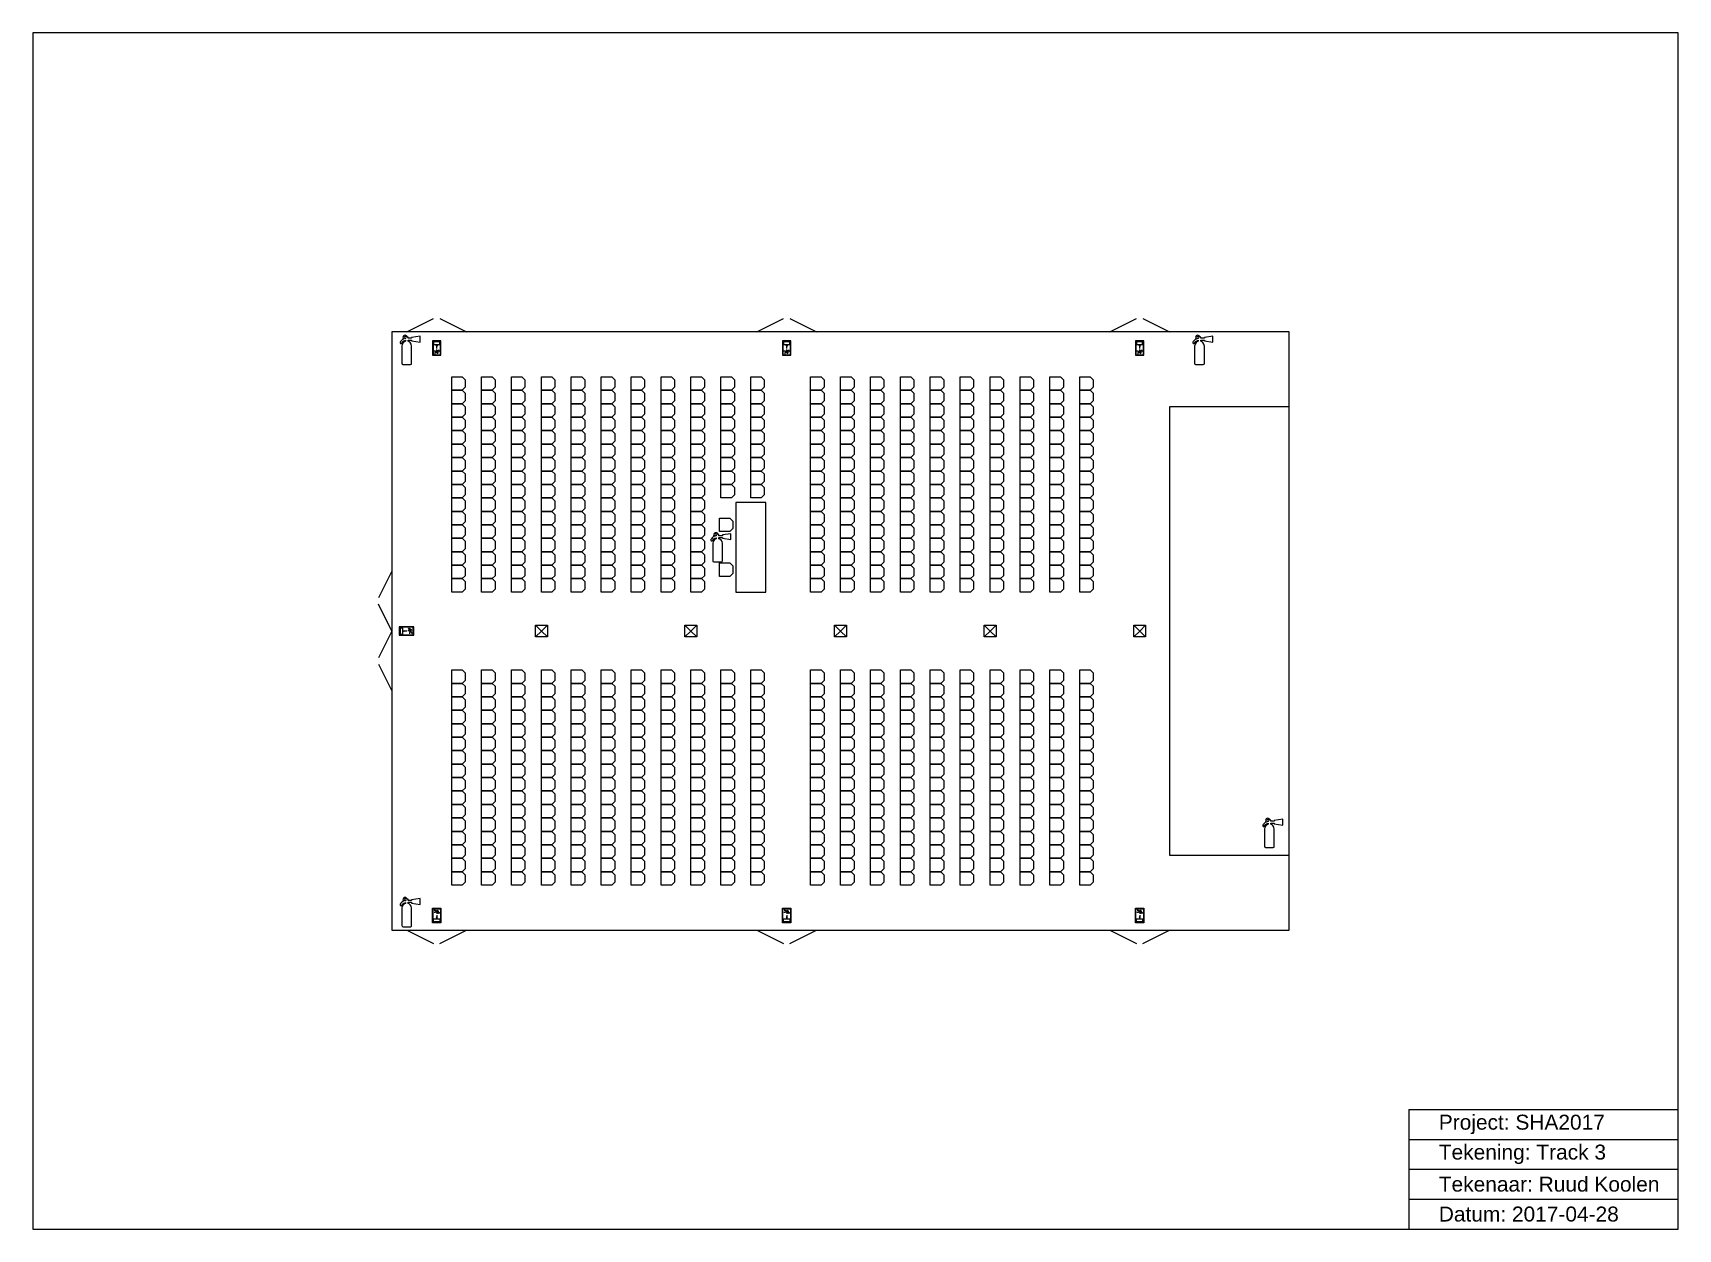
# Model space of a CAD drawing. Header units: metres. Extents: x 0 to 55, y 0 to 40.
import ezdxf

# ---------------------------------------------------------------- set-up
doc = ezdxf.new("R2010")
doc.units = ezdxf.units.M
for name, color, linetype, lineweight, true_color in [('Interior', 6, 'Continuous', 0, 0xff00ff), ('Meta', 178, 'Continuous', 0, 0x000000), ('Symbols', 5, 'Continuous', 0, 0x0000ff), ('Tent', 178, 'Continuous', 0, 0x000000)]:
    doc.layers.add(name, color=color, linetype=linetype, lineweight=lineweight, true_color=true_color)
doc.styles.add('textstyle11', font='')
doc.styles.add('textstyle12', font='')
doc.styles.add('textstyle13', font='')
doc.styles.add('textstyle14', font='')
doc.styles.get('textstyle11').set_extended_font_data('Liberation Sans')
doc.styles.get('textstyle12').set_extended_font_data('Liberation Sans')
doc.styles.get('textstyle13').set_extended_font_data('Liberation Sans')
doc.styles.get('textstyle14').set_extended_font_data('Liberation Sans')

msp = doc.modelspace()

# ---------------------------------------------------------------- texts
at = {"layer": 'Meta', "char_height": 0.5, "attachment_point": 4}
for s, insert, style in [('Project: SHA2017', (47, 3.5), 'textstyle11'), ('Tekening: Track 3', (47, 2.5), 'textstyle12'), ('Tekenaar: Ruud Koolen', (47, 1.5), 'textstyle13'), ('Datum: 2017-04-28', (47, 0.5), 'textstyle14')]:
    msp.add_mtext(s, dxfattribs=dict(at, insert=insert, style=style))

# ---------------------------------------------------------------- linework, layer by layer
at = {"layer": 'Interior', "flags": 128}
for points in [[(14.35, 28.5), (14.45, 28.4), (14.45, 28.15), (14.35, 28.05), (14, 28.05), (14, 28.5)], [(15.35, 28.5), (15.45, 28.4), (15.45, 28.15), (15.35, 28.05), (15, 28.05), (15, 28.5)], [(16.35, 28.5), (16.45, 28.4), (16.45, 28.15), (16.35, 28.05), (16, 28.05), (16, 28.5)], [(17.35, 28.5), (17.45, 28.4), (17.45, 28.15), (17.35, 28.05), (17, 28.05), (17, 28.5)], [(18.35, 28.5), (18.45, 28.4), (18.45, 28.15), (18.35, 28.05), (18, 28.05), (18, 28.5)], [(19.35, 28.5), (19.45, 28.4), (19.45, 28.15), (19.35, 28.05), (19, 28.05), (19, 28.5)], [(20.35, 28.5), (20.45, 28.4), (20.45, 28.15), (20.35, 28.05), (20, 28.05), (20, 28.5)], [(21.35, 28.5), (21.45, 28.4), (21.45, 28.15), (21.35, 28.05), (21, 28.05), (21, 28.5)], [(22.35, 28.5), (22.45, 28.4), (22.45, 28.15), (22.35, 28.05), (22, 28.05), (22, 28.5)], [(23.35, 28.5), (23.45, 28.4), (23.45, 28.15), (23.35, 28.05), (23, 28.05), (23, 28.5)], [(24.35, 28.5), (24.45, 28.4), (24.45, 28.15), (24.35, 28.05), (24, 28.05), (24, 28.5)], [(26.35, 28.5), (26.45, 28.4), (26.45, 28.15), (26.35, 28.05), (26, 28.05), (26, 28.5)], [(27.35, 28.5), (27.45, 28.4), (27.45, 28.15), (27.35, 28.05), (27, 28.05), (27, 28.5)], [(28.35, 28.5), (28.45, 28.4), (28.45, 28.15), (28.35, 28.05), (28, 28.05), (28, 28.5)], [(29.35, 28.5), (29.45, 28.4), (29.45, 28.15), (29.35, 28.05), (29, 28.05), (29, 28.5)], [(30.35, 28.5), (30.45, 28.4), (30.45, 28.15), (30.35, 28.05), (30, 28.05), (30, 28.5)], [(31.35, 28.5), (31.45, 28.4), (31.45, 28.15), (31.35, 28.05), (31, 28.05), (31, 28.5)], [(32.35, 28.5), (32.45, 28.4), (32.45, 28.15), (32.35, 28.05), (32, 28.05), (32, 28.5)], [(33.35, 28.5), (33.45, 28.4), (33.45, 28.15), (33.35, 28.05), (33, 28.05), (33, 28.5)], [(34.35, 28.5), (34.45, 28.4), (34.45, 28.15), (34.35, 28.05), (34, 28.05), (34, 28.5)], [(35.35, 28.5), (35.45, 28.4), (35.45, 28.15), (35.35, 28.05), (35, 28.05), (35, 28.5)], [(14.35, 28.05), (14.45, 27.95), (14.45, 27.7), (14.35, 27.6), (14, 27.6), (14, 28.05)], [(14.35, 27.6), (14.45, 27.5), (14.45, 27.25), (14.35, 27.15), (14, 27.15), (14, 27.6)], [(15.35, 28.05), (15.45, 27.95), (15.45, 27.7), (15.35, 27.6), (15, 27.6), (15, 28.05)], [(15.35, 27.6), (15.45, 27.5), (15.45, 27.25), (15.35, 27.15), (15, 27.15), (15, 27.6)], [(16.35, 28.05), (16.45, 27.95), (16.45, 27.7), (16.35, 27.6), (16, 27.6), (16, 28.05)], [(16.35, 27.6), (16.45, 27.5), (16.45, 27.25), (16.35, 27.15), (16, 27.15), (16, 27.6)], [(17.35, 28.05), (17.45, 27.95), (17.45, 27.7), (17.35, 27.6), (17, 27.6), (17, 28.05)], [(17.35, 27.6), (17.45, 27.5), (17.45, 27.25), (17.35, 27.15), (17, 27.15), (17, 27.6)], [(18.35, 28.05), (18.45, 27.95), (18.45, 27.7), (18.35, 27.6), (18, 27.6), (18, 28.05)], [(18.35, 27.6), (18.45, 27.5), (18.45, 27.25), (18.35, 27.15), (18, 27.15), (18, 27.6)], [(19.35, 28.05), (19.45, 27.95), (19.45, 27.7), (19.35, 27.6), (19, 27.6), (19, 28.05)], [(19.35, 27.6), (19.45, 27.5), (19.45, 27.25), (19.35, 27.15), (19, 27.15), (19, 27.6)], [(20.35, 28.05), (20.45, 27.95), (20.45, 27.7), (20.35, 27.6), (20, 27.6), (20, 28.05)], [(20.35, 27.6), (20.45, 27.5), (20.45, 27.25), (20.35, 27.15), (20, 27.15), (20, 27.6)], [(21.35, 28.05), (21.45, 27.95), (21.45, 27.7), (21.35, 27.6), (21, 27.6), (21, 28.05)], [(21.35, 27.6), (21.45, 27.5), (21.45, 27.25), (21.35, 27.15), (21, 27.15), (21, 27.6)], [(22.35, 28.05), (22.45, 27.95), (22.45, 27.7), (22.35, 27.6), (22, 27.6), (22, 28.05)], [(22.35, 27.6), (22.45, 27.5), (22.45, 27.25), (22.35, 27.15), (22, 27.15), (22, 27.6)], [(23.35, 28.05), (23.45, 27.95), (23.45, 27.7), (23.35, 27.6), (23, 27.6), (23, 28.05)], [(23.35, 27.6), (23.45, 27.5), (23.45, 27.25), (23.35, 27.15), (23, 27.15), (23, 27.6)], [(24.35, 28.05), (24.45, 27.95), (24.45, 27.7), (24.35, 27.6), (24, 27.6), (24, 28.05)], [(24.35, 27.6), (24.45, 27.5), (24.45, 27.25), (24.35, 27.15), (24, 27.15), (24, 27.6)], [(26.35, 28.05), (26.45, 27.95), (26.45, 27.7), (26.35, 27.6), (26, 27.6), (26, 28.05)], [(26.35, 27.6), (26.45, 27.5), (26.45, 27.25), (26.35, 27.15), (26, 27.15), (26, 27.6)], [(27.35, 28.05), (27.45, 27.95), (27.45, 27.7), (27.35, 27.6), (27, 27.6), (27, 28.05)], [(27.35, 27.6), (27.45, 27.5), (27.45, 27.25), (27.35, 27.15), (27, 27.15), (27, 27.6)], [(28.35, 28.05), (28.45, 27.95), (28.45, 27.7), (28.35, 27.6), (28, 27.6), (28, 28.05)], [(28.35, 27.6), (28.45, 27.5), (28.45, 27.25), (28.35, 27.15), (28, 27.15), (28, 27.6)], [(29.35, 28.05), (29.45, 27.95), (29.45, 27.7), (29.35, 27.6), (29, 27.6), (29, 28.05)], [(29.35, 27.6), (29.45, 27.5), (29.45, 27.25), (29.35, 27.15), (29, 27.15), (29, 27.6)], [(30.35, 28.05), (30.45, 27.95), (30.45, 27.7), (30.35, 27.6), (30, 27.6), (30, 28.05)], [(30.35, 27.6), (30.45, 27.5), (30.45, 27.25), (30.35, 27.15), (30, 27.15), (30, 27.6)], [(31.35, 28.05), (31.45, 27.95), (31.45, 27.7), (31.35, 27.6), (31, 27.6), (31, 28.05)], [(31.35, 27.6), (31.45, 27.5), (31.45, 27.25), (31.35, 27.15), (31, 27.15), (31, 27.6)], [(32.35, 28.05), (32.45, 27.95), (32.45, 27.7), (32.35, 27.6), (32, 27.6), (32, 28.05)], [(32.35, 27.6), (32.45, 27.5), (32.45, 27.25), (32.35, 27.15), (32, 27.15), (32, 27.6)], [(33.35, 28.05), (33.45, 27.95), (33.45, 27.7), (33.35, 27.6), (33, 27.6), (33, 28.05)], [(33.35, 27.6), (33.45, 27.5), (33.45, 27.25), (33.35, 27.15), (33, 27.15), (33, 27.6)], [(34.35, 28.05), (34.45, 27.95), (34.45, 27.7), (34.35, 27.6), (34, 27.6), (34, 28.05)], [(34.35, 27.6), (34.45, 27.5), (34.45, 27.25), (34.35, 27.15), (34, 27.15), (34, 27.6)], [(35.35, 28.05), (35.45, 27.95), (35.45, 27.7), (35.35, 27.6), (35, 27.6), (35, 28.05)], [(35.35, 27.6), (35.45, 27.5), (35.45, 27.25), (35.35, 27.15), (35, 27.15), (35, 27.6)], [(14.35, 27.15), (14.45, 27.05), (14.45, 26.8), (14.35, 26.7), (14, 26.7), (14, 27.15)], [(15.35, 27.15), (15.45, 27.05), (15.45, 26.8), (15.35, 26.7), (15, 26.7), (15, 27.15)], [(16.35, 27.15), (16.45, 27.05), (16.45, 26.8), (16.35, 26.7), (16, 26.7), (16, 27.15)], [(17.35, 27.15), (17.45, 27.05), (17.45, 26.8), (17.35, 26.7), (17, 26.7), (17, 27.15)], [(18.35, 27.15), (18.45, 27.05), (18.45, 26.8), (18.35, 26.7), (18, 26.7), (18, 27.15)], [(19.35, 27.15), (19.45, 27.05), (19.45, 26.8), (19.35, 26.7), (19, 26.7), (19, 27.15)], [(20.35, 27.15), (20.45, 27.05), (20.45, 26.8), (20.35, 26.7), (20, 26.7), (20, 27.15)], [(21.35, 27.15), (21.45, 27.05), (21.45, 26.8), (21.35, 26.7), (21, 26.7), (21, 27.15)], [(22.35, 27.15), (22.45, 27.05), (22.45, 26.8), (22.35, 26.7), (22, 26.7), (22, 27.15)], [(23.35, 27.15), (23.45, 27.05), (23.45, 26.8), (23.35, 26.7), (23, 26.7), (23, 27.15)], [(24.35, 27.15), (24.45, 27.05), (24.45, 26.8), (24.35, 26.7), (24, 26.7), (24, 27.15)], [(26.35, 27.15), (26.45, 27.05), (26.45, 26.8), (26.35, 26.7), (26, 26.7), (26, 27.15)], [(27.35, 27.15), (27.45, 27.05), (27.45, 26.8), (27.35, 26.7), (27, 26.7), (27, 27.15)], [(28.35, 27.15), (28.45, 27.05), (28.45, 26.8), (28.35, 26.7), (28, 26.7), (28, 27.15)], [(29.35, 27.15), (29.45, 27.05), (29.45, 26.8), (29.35, 26.7), (29, 26.7), (29, 27.15)], [(30.35, 27.15), (30.45, 27.05), (30.45, 26.8), (30.35, 26.7), (30, 26.7), (30, 27.15)], [(31.35, 27.15), (31.45, 27.05), (31.45, 26.8), (31.35, 26.7), (31, 26.7), (31, 27.15)], [(32.35, 27.15), (32.45, 27.05), (32.45, 26.8), (32.35, 26.7), (32, 26.7), (32, 27.15)], [(33.35, 27.15), (33.45, 27.05), (33.45, 26.8), (33.35, 26.7), (33, 26.7), (33, 27.15)], [(34.35, 27.15), (34.45, 27.05), (34.45, 26.8), (34.35, 26.7), (34, 26.7), (34, 27.15)], [(35.35, 27.15), (35.45, 27.05), (35.45, 26.8), (35.35, 26.7), (35, 26.7), (35, 27.15)], [(14.35, 26.7), (14.45, 26.6), (14.45, 26.35), (14.35, 26.25), (14, 26.25), (14, 26.7)], [(15.35, 26.7), (15.45, 26.6), (15.45, 26.35), (15.35, 26.25), (15, 26.25), (15, 26.7)], [(16.35, 26.7), (16.45, 26.6), (16.45, 26.35), (16.35, 26.25), (16, 26.25), (16, 26.7)], [(17.35, 26.7), (17.45, 26.6), (17.45, 26.35), (17.35, 26.25), (17, 26.25), (17, 26.7)], [(18.35, 26.7), (18.45, 26.6), (18.45, 26.35), (18.35, 26.25), (18, 26.25), (18, 26.7)], [(19.35, 26.7), (19.45, 26.6), (19.45, 26.35), (19.35, 26.25), (19, 26.25), (19, 26.7)], [(20.35, 26.7), (20.45, 26.6), (20.45, 26.35), (20.35, 26.25), (20, 26.25), (20, 26.7)], [(21.35, 26.7), (21.45, 26.6), (21.45, 26.35), (21.35, 26.25), (21, 26.25), (21, 26.7)], [(22.35, 26.7), (22.45, 26.6), (22.45, 26.35), (22.35, 26.25), (22, 26.25), (22, 26.7)], [(23.35, 26.7), (23.45, 26.6), (23.45, 26.35), (23.35, 26.25), (23, 26.25), (23, 26.7)], [(24.35, 26.7), (24.45, 26.6), (24.45, 26.35), (24.35, 26.25), (24, 26.25), (24, 26.7)], [(26.35, 26.7), (26.45, 26.6), (26.45, 26.35), (26.35, 26.25), (26, 26.25), (26, 26.7)], [(27.35, 26.7), (27.45, 26.6), (27.45, 26.35), (27.35, 26.25), (27, 26.25), (27, 26.7)], [(28.35, 26.7), (28.45, 26.6), (28.45, 26.35), (28.35, 26.25), (28, 26.25), (28, 26.7)], [(29.35, 26.7), (29.45, 26.6), (29.45, 26.35), (29.35, 26.25), (29, 26.25), (29, 26.7)], [(30.35, 26.7), (30.45, 26.6), (30.45, 26.35), (30.35, 26.25), (30, 26.25), (30, 26.7)], [(31.35, 26.7), (31.45, 26.6), (31.45, 26.35), (31.35, 26.25), (31, 26.25), (31, 26.7)], [(32.35, 26.7), (32.45, 26.6), (32.45, 26.35), (32.35, 26.25), (32, 26.25), (32, 26.7)], [(33.35, 26.7), (33.45, 26.6), (33.45, 26.35), (33.35, 26.25), (33, 26.25), (33, 26.7)], [(34.35, 26.7), (34.45, 26.6), (34.45, 26.35), (34.35, 26.25), (34, 26.25), (34, 26.7)], [(35.35, 26.7), (35.45, 26.6), (35.45, 26.35), (35.35, 26.25), (35, 26.25), (35, 26.7)], [(14.35, 26.25), (14.45, 26.15), (14.45, 25.9), (14.35, 25.8), (14, 25.8), (14, 26.25)], [(15.35, 26.25), (15.45, 26.15), (15.45, 25.9), (15.35, 25.8), (15, 25.8), (15, 26.25)], [(16.35, 26.25), (16.45, 26.15), (16.45, 25.9), (16.35, 25.8), (16, 25.8), (16, 26.25)], [(17.35, 26.25), (17.45, 26.15), (17.45, 25.9), (17.35, 25.8), (17, 25.8), (17, 26.25)], [(18.35, 26.25), (18.45, 26.15), (18.45, 25.9), (18.35, 25.8), (18, 25.8), (18, 26.25)], [(19.35, 26.25), (19.45, 26.15), (19.45, 25.9), (19.35, 25.8), (19, 25.8), (19, 26.25)], [(20.35, 26.25), (20.45, 26.15), (20.45, 25.9), (20.35, 25.8), (20, 25.8), (20, 26.25)], [(21.35, 26.25), (21.45, 26.15), (21.45, 25.9), (21.35, 25.8), (21, 25.8), (21, 26.25)], [(22.35, 26.25), (22.45, 26.15), (22.45, 25.9), (22.35, 25.8), (22, 25.8), (22, 26.25)], [(23.35, 26.25), (23.45, 26.15), (23.45, 25.9), (23.35, 25.8), (23, 25.8), (23, 26.25)], [(24.35, 26.25), (24.45, 26.15), (24.45, 25.9), (24.35, 25.8), (24, 25.8), (24, 26.25)], [(26.35, 26.25), (26.45, 26.15), (26.45, 25.9), (26.35, 25.8), (26, 25.8), (26, 26.25)], [(27.35, 26.25), (27.45, 26.15), (27.45, 25.9), (27.35, 25.8), (27, 25.8), (27, 26.25)], [(28.35, 26.25), (28.45, 26.15), (28.45, 25.9), (28.35, 25.8), (28, 25.8), (28, 26.25)], [(29.35, 26.25), (29.45, 26.15), (29.45, 25.9), (29.35, 25.8), (29, 25.8), (29, 26.25)], [(30.35, 26.25), (30.45, 26.15), (30.45, 25.9), (30.35, 25.8), (30, 25.8), (30, 26.25)], [(31.35, 26.25), (31.45, 26.15), (31.45, 25.9), (31.35, 25.8), (31, 25.8), (31, 26.25)], [(32.35, 26.25), (32.45, 26.15), (32.45, 25.9), (32.35, 25.8), (32, 25.8), (32, 26.25)], [(33.35, 26.25), (33.45, 26.15), (33.45, 25.9), (33.35, 25.8), (33, 25.8), (33, 26.25)], [(34.35, 26.25), (34.45, 26.15), (34.45, 25.9), (34.35, 25.8), (34, 25.8), (34, 26.25)], [(35.35, 26.25), (35.45, 26.15), (35.45, 25.9), (35.35, 25.8), (35, 25.8), (35, 26.25)], [(14.35, 25.8), (14.45, 25.7), (14.45, 25.45), (14.35, 25.35), (14, 25.35), (14, 25.8)], [(14.35, 25.35), (14.45, 25.25), (14.45, 25), (14.35, 24.9), (14, 24.9), (14, 25.35)], [(15.35, 25.8), (15.45, 25.7), (15.45, 25.45), (15.35, 25.35), (15, 25.35), (15, 25.8)], [(15.35, 25.35), (15.45, 25.25), (15.45, 25), (15.35, 24.9), (15, 24.9), (15, 25.35)], [(16.35, 25.8), (16.45, 25.7), (16.45, 25.45), (16.35, 25.35), (16, 25.35), (16, 25.8)], [(16.35, 25.35), (16.45, 25.25), (16.45, 25), (16.35, 24.9), (16, 24.9), (16, 25.35)], [(17.35, 25.8), (17.45, 25.7), (17.45, 25.45), (17.35, 25.35), (17, 25.35), (17, 25.8)], [(17.35, 25.35), (17.45, 25.25), (17.45, 25), (17.35, 24.9), (17, 24.9), (17, 25.35)], [(18.35, 25.8), (18.45, 25.7), (18.45, 25.45), (18.35, 25.35), (18, 25.35), (18, 25.8)], [(18.35, 25.35), (18.45, 25.25), (18.45, 25), (18.35, 24.9), (18, 24.9), (18, 25.35)], [(19.35, 25.8), (19.45, 25.7), (19.45, 25.45), (19.35, 25.35), (19, 25.35), (19, 25.8)], [(19.35, 25.35), (19.45, 25.25), (19.45, 25), (19.35, 24.9), (19, 24.9), (19, 25.35)], [(20.35, 25.8), (20.45, 25.7), (20.45, 25.45), (20.35, 25.35), (20, 25.35), (20, 25.8)], [(20.35, 25.35), (20.45, 25.25), (20.45, 25), (20.35, 24.9), (20, 24.9), (20, 25.35)], [(21.35, 25.8), (21.45, 25.7), (21.45, 25.45), (21.35, 25.35), (21, 25.35), (21, 25.8)], [(21.35, 25.35), (21.45, 25.25), (21.45, 25), (21.35, 24.9), (21, 24.9), (21, 25.35)], [(22.35, 25.8), (22.45, 25.7), (22.45, 25.45), (22.35, 25.35), (22, 25.35), (22, 25.8)], [(22.35, 25.35), (22.45, 25.25), (22.45, 25), (22.35, 24.9), (22, 24.9), (22, 25.35)], [(23.35, 25.8), (23.45, 25.7), (23.45, 25.45), (23.35, 25.35), (23, 25.35), (23, 25.8)], [(23.35, 25.35), (23.45, 25.25), (23.45, 25), (23.35, 24.9), (23, 24.9), (23, 25.35)], [(24.35, 25.8), (24.45, 25.7), (24.45, 25.45), (24.35, 25.35), (24, 25.35), (24, 25.8)], [(24.35, 25.35), (24.45, 25.25), (24.45, 25), (24.35, 24.9), (24, 24.9), (24, 25.35)], [(26.35, 25.8), (26.45, 25.7), (26.45, 25.45), (26.35, 25.35), (26, 25.35), (26, 25.8)], [(26.35, 25.35), (26.45, 25.25), (26.45, 25), (26.35, 24.9), (26, 24.9), (26, 25.35)], [(27.35, 25.8), (27.45, 25.7), (27.45, 25.45), (27.35, 25.35), (27, 25.35), (27, 25.8)], [(27.35, 25.35), (27.45, 25.25), (27.45, 25), (27.35, 24.9), (27, 24.9), (27, 25.35)], [(28.35, 25.8), (28.45, 25.7), (28.45, 25.45), (28.35, 25.35), (28, 25.35), (28, 25.8)], [(28.35, 25.35), (28.45, 25.25), (28.45, 25), (28.35, 24.9), (28, 24.9), (28, 25.35)], [(29.35, 25.8), (29.45, 25.7), (29.45, 25.45), (29.35, 25.35), (29, 25.35), (29, 25.8)], [(29.35, 25.35), (29.45, 25.25), (29.45, 25), (29.35, 24.9), (29, 24.9), (29, 25.35)], [(30.35, 25.8), (30.45, 25.7), (30.45, 25.45), (30.35, 25.35), (30, 25.35), (30, 25.8)], [(30.35, 25.35), (30.45, 25.25), (30.45, 25), (30.35, 24.9), (30, 24.9), (30, 25.35)], [(31.35, 25.8), (31.45, 25.7), (31.45, 25.45), (31.35, 25.35), (31, 25.35), (31, 25.8)], [(31.35, 25.35), (31.45, 25.25), (31.45, 25), (31.35, 24.9), (31, 24.9), (31, 25.35)], [(32.35, 25.8), (32.45, 25.7), (32.45, 25.45), (32.35, 25.35), (32, 25.35), (32, 25.8)], [(32.35, 25.35), (32.45, 25.25), (32.45, 25), (32.35, 24.9), (32, 24.9), (32, 25.35)], [(33.35, 25.8), (33.45, 25.7), (33.45, 25.45), (33.35, 25.35), (33, 25.35), (33, 25.8)], [(33.35, 25.35), (33.45, 25.25), (33.45, 25), (33.35, 24.9), (33, 24.9), (33, 25.35)], [(34.35, 25.8), (34.45, 25.7), (34.45, 25.45), (34.35, 25.35), (34, 25.35), (34, 25.8)], [(34.35, 25.35), (34.45, 25.25), (34.45, 25), (34.35, 24.9), (34, 24.9), (34, 25.35)], [(35.35, 25.8), (35.45, 25.7), (35.45, 25.45), (35.35, 25.35), (35, 25.35), (35, 25.8)], [(35.35, 25.35), (35.45, 25.25), (35.45, 25), (35.35, 24.9), (35, 24.9), (35, 25.35)], [(14.35, 24.9), (14.45, 24.8), (14.45, 24.55), (14.35, 24.45), (14, 24.45), (14, 24.9)], [(15.35, 24.9), (15.45, 24.8), (15.45, 24.55), (15.35, 24.45), (15, 24.45), (15, 24.9)], [(16.35, 24.9), (16.45, 24.8), (16.45, 24.55), (16.35, 24.45), (16, 24.45), (16, 24.9)], [(17.35, 24.9), (17.45, 24.8), (17.45, 24.55), (17.35, 24.45), (17, 24.45), (17, 24.9)], [(18.35, 24.9), (18.45, 24.8), (18.45, 24.55), (18.35, 24.45), (18, 24.45), (18, 24.9)], [(19.35, 24.9), (19.45, 24.8), (19.45, 24.55), (19.35, 24.45), (19, 24.45), (19, 24.9)], [(20.35, 24.9), (20.45, 24.8), (20.45, 24.55), (20.35, 24.45), (20, 24.45), (20, 24.9)], [(21.35, 24.9), (21.45, 24.8), (21.45, 24.55), (21.35, 24.45), (21, 24.45), (21, 24.9)], [(22.35, 24.9), (22.45, 24.8), (22.45, 24.55), (22.35, 24.45), (22, 24.45), (22, 24.9)], [(23.35, 24.9), (23.45, 24.8), (23.45, 24.55), (23.35, 24.45), (23, 24.45), (23, 24.9)], [(24.35, 24.9), (24.45, 24.8), (24.45, 24.55), (24.35, 24.45), (24, 24.45), (24, 24.9)], [(26.35, 24.9), (26.45, 24.8), (26.45, 24.55), (26.35, 24.45), (26, 24.45), (26, 24.9)], [(27.35, 24.9), (27.45, 24.8), (27.45, 24.55), (27.35, 24.45), (27, 24.45), (27, 24.9)], [(28.35, 24.9), (28.45, 24.8), (28.45, 24.55), (28.35, 24.45), (28, 24.45), (28, 24.9)], [(29.35, 24.9), (29.45, 24.8), (29.45, 24.55), (29.35, 24.45), (29, 24.45), (29, 24.9)], [(30.35, 24.9), (30.45, 24.8), (30.45, 24.55), (30.35, 24.45), (30, 24.45), (30, 24.9)], [(31.35, 24.9), (31.45, 24.8), (31.45, 24.55), (31.35, 24.45), (31, 24.45), (31, 24.9)], [(32.35, 24.9), (32.45, 24.8), (32.45, 24.55), (32.35, 24.45), (32, 24.45), (32, 24.9)], [(33.35, 24.9), (33.45, 24.8), (33.45, 24.55), (33.35, 24.45), (33, 24.45), (33, 24.9)], [(34.35, 24.9), (34.45, 24.8), (34.45, 24.55), (34.35, 24.45), (34, 24.45), (34, 24.9)], [(35.35, 24.9), (35.45, 24.8), (35.45, 24.55), (35.35, 24.45), (35, 24.45), (35, 24.9)], [(14.35, 24.45), (14.45, 24.35), (14.45, 24.1), (14.35, 24), (14, 24), (14, 24.45)], [(15.35, 24.45), (15.45, 24.35), (15.45, 24.1), (15.35, 24), (15, 24), (15, 24.45)], [(16.35, 24.45), (16.45, 24.35), (16.45, 24.1), (16.35, 24), (16, 24), (16, 24.45)], [(17.35, 24.45), (17.45, 24.35), (17.45, 24.1), (17.35, 24), (17, 24), (17, 24.45)], [(18.35, 24.45), (18.45, 24.35), (18.45, 24.1), (18.35, 24), (18, 24), (18, 24.45)], [(19.35, 24.45), (19.45, 24.35), (19.45, 24.1), (19.35, 24), (19, 24), (19, 24.45)], [(20.35, 24.45), (20.45, 24.35), (20.45, 24.1), (20.35, 24), (20, 24), (20, 24.45)], [(21.35, 24.45), (21.45, 24.35), (21.45, 24.1), (21.35, 24), (21, 24), (21, 24.45)], [(22.35, 24.45), (22.45, 24.35), (22.45, 24.1), (22.35, 24), (22, 24), (22, 24.45)], [(23.5, 21.3), (24.5, 21.3), (24.5, 24.3), (23.5, 24.3)], [(26.35, 24.45), (26.45, 24.35), (26.45, 24.1), (26.35, 24), (26, 24), (26, 24.45)], [(27.35, 24.45), (27.45, 24.35), (27.45, 24.1), (27.35, 24), (27, 24), (27, 24.45)], [(28.35, 24.45), (28.45, 24.35), (28.45, 24.1), (28.35, 24), (28, 24), (28, 24.45)], [(29.35, 24.45), (29.45, 24.35), (29.45, 24.1), (29.35, 24), (29, 24), (29, 24.45)], [(30.35, 24.45), (30.45, 24.35), (30.45, 24.1), (30.35, 24), (30, 24), (30, 24.45)], [(31.35, 24.45), (31.45, 24.35), (31.45, 24.1), (31.35, 24), (31, 24), (31, 24.45)], [(32.35, 24.45), (32.45, 24.35), (32.45, 24.1), (32.35, 24), (32, 24), (32, 24.45)], [(33.35, 24.45), (33.45, 24.35), (33.45, 24.1), (33.35, 24), (33, 24), (33, 24.45)], [(34.35, 24.45), (34.45, 24.35), (34.45, 24.1), (34.35, 24), (34, 24), (34, 24.45)], [(35.35, 24.45), (35.45, 24.35), (35.45, 24.1), (35.35, 24), (35, 24), (35, 24.45)], [(14.35, 24), (14.45, 23.9), (14.45, 23.65), (14.35, 23.55), (14, 23.55), (14, 24)], [(15.35, 24), (15.45, 23.9), (15.45, 23.65), (15.35, 23.55), (15, 23.55), (15, 24)], [(16.35, 24), (16.45, 23.9), (16.45, 23.65), (16.35, 23.55), (16, 23.55), (16, 24)], [(17.35, 24), (17.45, 23.9), (17.45, 23.65), (17.35, 23.55), (17, 23.55), (17, 24)], [(18.35, 24), (18.45, 23.9), (18.45, 23.65), (18.35, 23.55), (18, 23.55), (18, 24)], [(19.35, 24), (19.45, 23.9), (19.45, 23.65), (19.35, 23.55), (19, 23.55), (19, 24)], [(20.35, 24), (20.45, 23.9), (20.45, 23.65), (20.35, 23.55), (20, 23.55), (20, 24)], [(21.35, 24), (21.45, 23.9), (21.45, 23.65), (21.35, 23.55), (21, 23.55), (21, 24)], [(22.35, 24), (22.45, 23.9), (22.45, 23.65), (22.35, 23.55), (22, 23.55), (22, 24)], [(23.3, 23.775), (23.4, 23.675), (23.4, 23.425), (23.3, 23.325), (22.95, 23.325), (22.95, 23.775)], [(26.35, 24), (26.45, 23.9), (26.45, 23.65), (26.35, 23.55), (26, 23.55), (26, 24)], [(27.35, 24), (27.45, 23.9), (27.45, 23.65), (27.35, 23.55), (27, 23.55), (27, 24)], [(28.35, 24), (28.45, 23.9), (28.45, 23.65), (28.35, 23.55), (28, 23.55), (28, 24)], [(29.35, 24), (29.45, 23.9), (29.45, 23.65), (29.35, 23.55), (29, 23.55), (29, 24)], [(30.35, 24), (30.45, 23.9), (30.45, 23.65), (30.35, 23.55), (30, 23.55), (30, 24)], [(31.35, 24), (31.45, 23.9), (31.45, 23.65), (31.35, 23.55), (31, 23.55), (31, 24)], [(32.35, 24), (32.45, 23.9), (32.45, 23.65), (32.35, 23.55), (32, 23.55), (32, 24)], [(33.35, 24), (33.45, 23.9), (33.45, 23.65), (33.35, 23.55), (33, 23.55), (33, 24)], [(34.35, 24), (34.45, 23.9), (34.45, 23.65), (34.35, 23.55), (34, 23.55), (34, 24)], [(35.35, 24), (35.45, 23.9), (35.45, 23.65), (35.35, 23.55), (35, 23.55), (35, 24)], [(14.35, 23.55), (14.45, 23.45), (14.45, 23.2), (14.35, 23.1), (14, 23.1), (14, 23.55)], [(15.35, 23.55), (15.45, 23.45), (15.45, 23.2), (15.35, 23.1), (15, 23.1), (15, 23.55)], [(16.35, 23.55), (16.45, 23.45), (16.45, 23.2), (16.35, 23.1), (16, 23.1), (16, 23.55)], [(17.35, 23.55), (17.45, 23.45), (17.45, 23.2), (17.35, 23.1), (17, 23.1), (17, 23.55)], [(18.35, 23.55), (18.45, 23.45), (18.45, 23.2), (18.35, 23.1), (18, 23.1), (18, 23.55)], [(19.35, 23.55), (19.45, 23.45), (19.45, 23.2), (19.35, 23.1), (19, 23.1), (19, 23.55)], [(20.35, 23.55), (20.45, 23.45), (20.45, 23.2), (20.35, 23.1), (20, 23.1), (20, 23.55)], [(21.35, 23.55), (21.45, 23.45), (21.45, 23.2), (21.35, 23.1), (21, 23.1), (21, 23.55)], [(22.35, 23.55), (22.45, 23.45), (22.45, 23.2), (22.35, 23.1), (22, 23.1), (22, 23.55)], [(26.35, 23.55), (26.45, 23.45), (26.45, 23.2), (26.35, 23.1), (26, 23.1), (26, 23.55)], [(27.35, 23.55), (27.45, 23.45), (27.45, 23.2), (27.35, 23.1), (27, 23.1), (27, 23.55)], [(28.35, 23.55), (28.45, 23.45), (28.45, 23.2), (28.35, 23.1), (28, 23.1), (28, 23.55)], [(29.35, 23.55), (29.45, 23.45), (29.45, 23.2), (29.35, 23.1), (29, 23.1), (29, 23.55)], [(30.35, 23.55), (30.45, 23.45), (30.45, 23.2), (30.35, 23.1), (30, 23.1), (30, 23.55)], [(31.35, 23.55), (31.45, 23.45), (31.45, 23.2), (31.35, 23.1), (31, 23.1), (31, 23.55)], [(32.35, 23.55), (32.45, 23.45), (32.45, 23.2), (32.35, 23.1), (32, 23.1), (32, 23.55)], [(33.35, 23.55), (33.45, 23.45), (33.45, 23.2), (33.35, 23.1), (33, 23.1), (33, 23.55)], [(34.35, 23.55), (34.45, 23.45), (34.45, 23.2), (34.35, 23.1), (34, 23.1), (34, 23.55)], [(35.35, 23.55), (35.45, 23.45), (35.45, 23.2), (35.35, 23.1), (35, 23.1), (35, 23.55)], [(14.35, 23.1), (14.45, 23), (14.45, 22.75), (14.35, 22.65), (14, 22.65), (14, 23.1)], [(14.35, 22.65), (14.45, 22.55), (14.45, 22.3), (14.35, 22.2), (14, 22.2), (14, 22.65)], [(15.35, 23.1), (15.45, 23), (15.45, 22.75), (15.35, 22.65), (15, 22.65), (15, 23.1)], [(15.35, 22.65), (15.45, 22.55), (15.45, 22.3), (15.35, 22.2), (15, 22.2), (15, 22.65)], [(16.35, 23.1), (16.45, 23), (16.45, 22.75), (16.35, 22.65), (16, 22.65), (16, 23.1)], [(16.35, 22.65), (16.45, 22.55), (16.45, 22.3), (16.35, 22.2), (16, 22.2), (16, 22.65)], [(17.35, 23.1), (17.45, 23), (17.45, 22.75), (17.35, 22.65), (17, 22.65), (17, 23.1)], [(17.35, 22.65), (17.45, 22.55), (17.45, 22.3), (17.35, 22.2), (17, 22.2), (17, 22.65)], [(18.35, 23.1), (18.45, 23), (18.45, 22.75), (18.35, 22.65), (18, 22.65), (18, 23.1)], [(18.35, 22.65), (18.45, 22.55), (18.45, 22.3), (18.35, 22.2), (18, 22.2), (18, 22.65)], [(19.35, 23.1), (19.45, 23), (19.45, 22.75), (19.35, 22.65), (19, 22.65), (19, 23.1)], [(19.35, 22.65), (19.45, 22.55), (19.45, 22.3), (19.35, 22.2), (19, 22.2), (19, 22.65)], [(20.35, 23.1), (20.45, 23), (20.45, 22.75), (20.35, 22.65), (20, 22.65), (20, 23.1)], [(20.35, 22.65), (20.45, 22.55), (20.45, 22.3), (20.35, 22.2), (20, 22.2), (20, 22.65)], [(21.35, 23.1), (21.45, 23), (21.45, 22.75), (21.35, 22.65), (21, 22.65), (21, 23.1)], [(21.35, 22.65), (21.45, 22.55), (21.45, 22.3), (21.35, 22.2), (21, 22.2), (21, 22.65)], [(22.35, 23.1), (22.45, 23), (22.45, 22.75), (22.35, 22.65), (22, 22.65), (22, 23.1)], [(22.35, 22.65), (22.45, 22.55), (22.45, 22.3), (22.35, 22.2), (22, 22.2), (22, 22.65)], [(26.35, 23.1), (26.45, 23), (26.45, 22.75), (26.35, 22.65), (26, 22.65), (26, 23.1)], [(26.35, 22.65), (26.45, 22.55), (26.45, 22.3), (26.35, 22.2), (26, 22.2), (26, 22.65)], [(27.35, 23.1), (27.45, 23), (27.45, 22.75), (27.35, 22.65), (27, 22.65), (27, 23.1)], [(27.35, 22.65), (27.45, 22.55), (27.45, 22.3), (27.35, 22.2), (27, 22.2), (27, 22.65)], [(28.35, 23.1), (28.45, 23), (28.45, 22.75), (28.35, 22.65), (28, 22.65), (28, 23.1)], [(28.35, 22.65), (28.45, 22.55), (28.45, 22.3), (28.35, 22.2), (28, 22.2), (28, 22.65)], [(29.35, 23.1), (29.45, 23), (29.45, 22.75), (29.35, 22.65), (29, 22.65), (29, 23.1)], [(29.35, 22.65), (29.45, 22.55), (29.45, 22.3), (29.35, 22.2), (29, 22.2), (29, 22.65)], [(30.35, 23.1), (30.45, 23), (30.45, 22.75), (30.35, 22.65), (30, 22.65), (30, 23.1)], [(30.35, 22.65), (30.45, 22.55), (30.45, 22.3), (30.35, 22.2), (30, 22.2), (30, 22.65)], [(31.35, 23.1), (31.45, 23), (31.45, 22.75), (31.35, 22.65), (31, 22.65), (31, 23.1)], [(31.35, 22.65), (31.45, 22.55), (31.45, 22.3), (31.35, 22.2), (31, 22.2), (31, 22.65)], [(32.35, 23.1), (32.45, 23), (32.45, 22.75), (32.35, 22.65), (32, 22.65), (32, 23.1)], [(32.35, 22.65), (32.45, 22.55), (32.45, 22.3), (32.35, 22.2), (32, 22.2), (32, 22.65)], [(33.35, 23.1), (33.45, 23), (33.45, 22.75), (33.35, 22.65), (33, 22.65), (33, 23.1)], [(33.35, 22.65), (33.45, 22.55), (33.45, 22.3), (33.35, 22.2), (33, 22.2), (33, 22.65)], [(34.35, 23.1), (34.45, 23), (34.45, 22.75), (34.35, 22.65), (34, 22.65), (34, 23.1)], [(34.35, 22.65), (34.45, 22.55), (34.45, 22.3), (34.35, 22.2), (34, 22.2), (34, 22.65)], [(35.35, 23.1), (35.45, 23), (35.45, 22.75), (35.35, 22.65), (35, 22.65), (35, 23.1)], [(35.35, 22.65), (35.45, 22.55), (35.45, 22.3), (35.35, 22.2), (35, 22.2), (35, 22.65)], [(14.35, 22.2), (14.45, 22.1), (14.45, 21.85), (14.35, 21.75), (14, 21.75), (14, 22.2)], [(15.35, 22.2), (15.45, 22.1), (15.45, 21.85), (15.35, 21.75), (15, 21.75), (15, 22.2)], [(16.35, 22.2), (16.45, 22.1), (16.45, 21.85), (16.35, 21.75), (16, 21.75), (16, 22.2)], [(17.35, 22.2), (17.45, 22.1), (17.45, 21.85), (17.35, 21.75), (17, 21.75), (17, 22.2)], [(18.35, 22.2), (18.45, 22.1), (18.45, 21.85), (18.35, 21.75), (18, 21.75), (18, 22.2)], [(19.35, 22.2), (19.45, 22.1), (19.45, 21.85), (19.35, 21.75), (19, 21.75), (19, 22.2)], [(20.35, 22.2), (20.45, 22.1), (20.45, 21.85), (20.35, 21.75), (20, 21.75), (20, 22.2)], [(21.35, 22.2), (21.45, 22.1), (21.45, 21.85), (21.35, 21.75), (21, 21.75), (21, 22.2)], [(22.35, 22.2), (22.45, 22.1), (22.45, 21.85), (22.35, 21.75), (22, 21.75), (22, 22.2)], [(23.3, 22.275), (23.4, 22.175), (23.4, 21.925), (23.3, 21.825), (22.95, 21.825), (22.95, 22.275)], [(26.35, 22.2), (26.45, 22.1), (26.45, 21.85), (26.35, 21.75), (26, 21.75), (26, 22.2)], [(27.35, 22.2), (27.45, 22.1), (27.45, 21.85), (27.35, 21.75), (27, 21.75), (27, 22.2)], [(28.35, 22.2), (28.45, 22.1), (28.45, 21.85), (28.35, 21.75), (28, 21.75), (28, 22.2)], [(29.35, 22.2), (29.45, 22.1), (29.45, 21.85), (29.35, 21.75), (29, 21.75), (29, 22.2)], [(30.35, 22.2), (30.45, 22.1), (30.45, 21.85), (30.35, 21.75), (30, 21.75), (30, 22.2)], [(31.35, 22.2), (31.45, 22.1), (31.45, 21.85), (31.35, 21.75), (31, 21.75), (31, 22.2)], [(32.35, 22.2), (32.45, 22.1), (32.45, 21.85), (32.35, 21.75), (32, 21.75), (32, 22.2)], [(33.35, 22.2), (33.45, 22.1), (33.45, 21.85), (33.35, 21.75), (33, 21.75), (33, 22.2)], [(34.35, 22.2), (34.45, 22.1), (34.45, 21.85), (34.35, 21.75), (34, 21.75), (34, 22.2)], [(35.35, 22.2), (35.45, 22.1), (35.45, 21.85), (35.35, 21.75), (35, 21.75), (35, 22.2)], [(14.35, 21.75), (14.45, 21.65), (14.45, 21.4), (14.35, 21.3), (14, 21.3), (14, 21.75)], [(15.35, 21.75), (15.45, 21.65), (15.45, 21.4), (15.35, 21.3), (15, 21.3), (15, 21.75)], [(16.35, 21.75), (16.45, 21.65), (16.45, 21.4), (16.35, 21.3), (16, 21.3), (16, 21.75)], [(17.35, 21.75), (17.45, 21.65), (17.45, 21.4), (17.35, 21.3), (17, 21.3), (17, 21.75)], [(18.35, 21.75), (18.45, 21.65), (18.45, 21.4), (18.35, 21.3), (18, 21.3), (18, 21.75)], [(19.35, 21.75), (19.45, 21.65), (19.45, 21.4), (19.35, 21.3), (19, 21.3), (19, 21.75)], [(20.35, 21.75), (20.45, 21.65), (20.45, 21.4), (20.35, 21.3), (20, 21.3), (20, 21.75)], [(21.35, 21.75), (21.45, 21.65), (21.45, 21.4), (21.35, 21.3), (21, 21.3), (21, 21.75)], [(22.35, 21.75), (22.45, 21.65), (22.45, 21.4), (22.35, 21.3), (22, 21.3), (22, 21.75)], [(26.35, 21.75), (26.45, 21.65), (26.45, 21.4), (26.35, 21.3), (26, 21.3), (26, 21.75)], [(27.35, 21.75), (27.45, 21.65), (27.45, 21.4), (27.35, 21.3), (27, 21.3), (27, 21.75)], [(28.35, 21.75), (28.45, 21.65), (28.45, 21.4), (28.35, 21.3), (28, 21.3), (28, 21.75)], [(29.35, 21.75), (29.45, 21.65), (29.45, 21.4), (29.35, 21.3), (29, 21.3), (29, 21.75)], [(30.35, 21.75), (30.45, 21.65), (30.45, 21.4), (30.35, 21.3), (30, 21.3), (30, 21.75)], [(31.35, 21.75), (31.45, 21.65), (31.45, 21.4), (31.35, 21.3), (31, 21.3), (31, 21.75)], [(32.35, 21.75), (32.45, 21.65), (32.45, 21.4), (32.35, 21.3), (32, 21.3), (32, 21.75)], [(33.35, 21.75), (33.45, 21.65), (33.45, 21.4), (33.35, 21.3), (33, 21.3), (33, 21.75)], [(34.35, 21.75), (34.45, 21.65), (34.45, 21.4), (34.35, 21.3), (34, 21.3), (34, 21.75)], [(35.35, 21.75), (35.45, 21.65), (35.45, 21.4), (35.35, 21.3), (35, 21.3), (35, 21.75)], [(14.35, 18.7), (14.45, 18.6), (14.45, 18.35), (14.35, 18.25), (14, 18.25), (14, 18.7)], [(15.35, 18.7), (15.45, 18.6), (15.45, 18.35), (15.35, 18.25), (15, 18.25), (15, 18.7)], [(16.35, 18.7), (16.45, 18.6), (16.45, 18.35), (16.35, 18.25), (16, 18.25), (16, 18.7)], [(17.35, 18.7), (17.45, 18.6), (17.45, 18.35), (17.35, 18.25), (17, 18.25), (17, 18.7)], [(18.35, 18.7), (18.45, 18.6), (18.45, 18.35), (18.35, 18.25), (18, 18.25), (18, 18.7)], [(19.35, 18.7), (19.45, 18.6), (19.45, 18.35), (19.35, 18.25), (19, 18.25), (19, 18.7)], [(20.35, 18.7), (20.45, 18.6), (20.45, 18.35), (20.35, 18.25), (20, 18.25), (20, 18.7)], [(21.35, 18.7), (21.45, 18.6), (21.45, 18.35), (21.35, 18.25), (21, 18.25), (21, 18.7)], [(22.35, 18.7), (22.45, 18.6), (22.45, 18.35), (22.35, 18.25), (22, 18.25), (22, 18.7)], [(23.35, 18.7), (23.45, 18.6), (23.45, 18.35), (23.35, 18.25), (23, 18.25), (23, 18.7)], [(24.35, 18.7), (24.45, 18.6), (24.45, 18.35), (24.35, 18.25), (24, 18.25), (24, 18.7)], [(26.35, 18.7), (26.45, 18.6), (26.45, 18.35), (26.35, 18.25), (26, 18.25), (26, 18.7)], [(27.35, 18.7), (27.45, 18.6), (27.45, 18.35), (27.35, 18.25), (27, 18.25), (27, 18.7)], [(28.35, 18.7), (28.45, 18.6), (28.45, 18.35), (28.35, 18.25), (28, 18.25), (28, 18.7)], [(29.35, 18.7), (29.45, 18.6), (29.45, 18.35), (29.35, 18.25), (29, 18.25), (29, 18.7)], [(30.35, 18.7), (30.45, 18.6), (30.45, 18.35), (30.35, 18.25), (30, 18.25), (30, 18.7)], [(31.35, 18.7), (31.45, 18.6), (31.45, 18.35), (31.35, 18.25), (31, 18.25), (31, 18.7)], [(32.35, 18.7), (32.45, 18.6), (32.45, 18.35), (32.35, 18.25), (32, 18.25), (32, 18.7)], [(33.35, 18.7), (33.45, 18.6), (33.45, 18.35), (33.35, 18.25), (33, 18.25), (33, 18.7)], [(34.35, 18.7), (34.45, 18.6), (34.45, 18.35), (34.35, 18.25), (34, 18.25), (34, 18.7)], [(35.35, 18.7), (35.45, 18.6), (35.45, 18.35), (35.35, 18.25), (35, 18.25), (35, 18.7)], [(14.35, 18.25), (14.45, 18.15), (14.45, 17.9), (14.35, 17.8), (14, 17.8), (14, 18.25)], [(15.35, 18.25), (15.45, 18.15), (15.45, 17.9), (15.35, 17.8), (15, 17.8), (15, 18.25)], [(16.35, 18.25), (16.45, 18.15), (16.45, 17.9), (16.35, 17.8), (16, 17.8), (16, 18.25)], [(17.35, 18.25), (17.45, 18.15), (17.45, 17.9), (17.35, 17.8), (17, 17.8), (17, 18.25)], [(18.35, 18.25), (18.45, 18.15), (18.45, 17.9), (18.35, 17.8), (18, 17.8), (18, 18.25)], [(19.35, 18.25), (19.45, 18.15), (19.45, 17.9), (19.35, 17.8), (19, 17.8), (19, 18.25)], [(20.35, 18.25), (20.45, 18.15), (20.45, 17.9), (20.35, 17.8), (20, 17.8), (20, 18.25)], [(21.35, 18.25), (21.45, 18.15), (21.45, 17.9), (21.35, 17.8), (21, 17.8), (21, 18.25)], [(22.35, 18.25), (22.45, 18.15), (22.45, 17.9), (22.35, 17.8), (22, 17.8), (22, 18.25)], [(23.35, 18.25), (23.45, 18.15), (23.45, 17.9), (23.35, 17.8), (23, 17.8), (23, 18.25)], [(24.35, 18.25), (24.45, 18.15), (24.45, 17.9), (24.35, 17.8), (24, 17.8), (24, 18.25)], [(26.35, 18.25), (26.45, 18.15), (26.45, 17.9), (26.35, 17.8), (26, 17.8), (26, 18.25)], [(27.35, 18.25), (27.45, 18.15), (27.45, 17.9), (27.35, 17.8), (27, 17.8), (27, 18.25)], [(28.35, 18.25), (28.45, 18.15), (28.45, 17.9), (28.35, 17.8), (28, 17.8), (28, 18.25)], [(29.35, 18.25), (29.45, 18.15), (29.45, 17.9), (29.35, 17.8), (29, 17.8), (29, 18.25)], [(30.35, 18.25), (30.45, 18.15), (30.45, 17.9), (30.35, 17.8), (30, 17.8), (30, 18.25)], [(31.35, 18.25), (31.45, 18.15), (31.45, 17.9), (31.35, 17.8), (31, 17.8), (31, 18.25)], [(32.35, 18.25), (32.45, 18.15), (32.45, 17.9), (32.35, 17.8), (32, 17.8), (32, 18.25)], [(33.35, 18.25), (33.45, 18.15), (33.45, 17.9), (33.35, 17.8), (33, 17.8), (33, 18.25)], [(34.35, 18.25), (34.45, 18.15), (34.45, 17.9), (34.35, 17.8), (34, 17.8), (34, 18.25)], [(35.35, 18.25), (35.45, 18.15), (35.45, 17.9), (35.35, 17.8), (35, 17.8), (35, 18.25)], [(14.35, 17.8), (14.45, 17.7), (14.45, 17.45), (14.35, 17.35), (14, 17.35), (14, 17.8)], [(15.35, 17.8), (15.45, 17.7), (15.45, 17.45), (15.35, 17.35), (15, 17.35), (15, 17.8)], [(16.35, 17.8), (16.45, 17.7), (16.45, 17.45), (16.35, 17.35), (16, 17.35), (16, 17.8)], [(17.35, 17.8), (17.45, 17.7), (17.45, 17.45), (17.35, 17.35), (17, 17.35), (17, 17.8)], [(18.35, 17.8), (18.45, 17.7), (18.45, 17.45), (18.35, 17.35), (18, 17.35), (18, 17.8)], [(19.35, 17.8), (19.45, 17.7), (19.45, 17.45), (19.35, 17.35), (19, 17.35), (19, 17.8)], [(20.35, 17.8), (20.45, 17.7), (20.45, 17.45), (20.35, 17.35), (20, 17.35), (20, 17.8)], [(21.35, 17.8), (21.45, 17.7), (21.45, 17.45), (21.35, 17.35), (21, 17.35), (21, 17.8)], [(22.35, 17.8), (22.45, 17.7), (22.45, 17.45), (22.35, 17.35), (22, 17.35), (22, 17.8)], [(23.35, 17.8), (23.45, 17.7), (23.45, 17.45), (23.35, 17.35), (23, 17.35), (23, 17.8)], [(24.35, 17.8), (24.45, 17.7), (24.45, 17.45), (24.35, 17.35), (24, 17.35), (24, 17.8)], [(26.35, 17.8), (26.45, 17.7), (26.45, 17.45), (26.35, 17.35), (26, 17.35), (26, 17.8)], [(27.35, 17.8), (27.45, 17.7), (27.45, 17.45), (27.35, 17.35), (27, 17.35), (27, 17.8)], [(28.35, 17.8), (28.45, 17.7), (28.45, 17.45), (28.35, 17.35), (28, 17.35), (28, 17.8)], [(29.35, 17.8), (29.45, 17.7), (29.45, 17.45), (29.35, 17.35), (29, 17.35), (29, 17.8)], [(30.35, 17.8), (30.45, 17.7), (30.45, 17.45), (30.35, 17.35), (30, 17.35), (30, 17.8)], [(31.35, 17.8), (31.45, 17.7), (31.45, 17.45), (31.35, 17.35), (31, 17.35), (31, 17.8)], [(32.35, 17.8), (32.45, 17.7), (32.45, 17.45), (32.35, 17.35), (32, 17.35), (32, 17.8)], [(33.35, 17.8), (33.45, 17.7), (33.45, 17.45), (33.35, 17.35), (33, 17.35), (33, 17.8)], [(34.35, 17.8), (34.45, 17.7), (34.45, 17.45), (34.35, 17.35), (34, 17.35), (34, 17.8)], [(35.35, 17.8), (35.45, 17.7), (35.45, 17.45), (35.35, 17.35), (35, 17.35), (35, 17.8)], [(14.35, 17.35), (14.45, 17.25), (14.45, 17), (14.35, 16.9), (14, 16.9), (14, 17.35)], [(15.35, 17.35), (15.45, 17.25), (15.45, 17), (15.35, 16.9), (15, 16.9), (15, 17.35)], [(16.35, 17.35), (16.45, 17.25), (16.45, 17), (16.35, 16.9), (16, 16.9), (16, 17.35)], [(17.35, 17.35), (17.45, 17.25), (17.45, 17), (17.35, 16.9), (17, 16.9), (17, 17.35)], [(18.35, 17.35), (18.45, 17.25), (18.45, 17), (18.35, 16.9), (18, 16.9), (18, 17.35)], [(19.35, 17.35), (19.45, 17.25), (19.45, 17), (19.35, 16.9), (19, 16.9), (19, 17.35)], [(20.35, 17.35), (20.45, 17.25), (20.45, 17), (20.35, 16.9), (20, 16.9), (20, 17.35)], [(21.35, 17.35), (21.45, 17.25), (21.45, 17), (21.35, 16.9), (21, 16.9), (21, 17.35)], [(22.35, 17.35), (22.45, 17.25), (22.45, 17), (22.35, 16.9), (22, 16.9), (22, 17.35)], [(23.35, 17.35), (23.45, 17.25), (23.45, 17), (23.35, 16.9), (23, 16.9), (23, 17.35)], [(24.35, 17.35), (24.45, 17.25), (24.45, 17), (24.35, 16.9), (24, 16.9), (24, 17.35)], [(26.35, 17.35), (26.45, 17.25), (26.45, 17), (26.35, 16.9), (26, 16.9), (26, 17.35)], [(27.35, 17.35), (27.45, 17.25), (27.45, 17), (27.35, 16.9), (27, 16.9), (27, 17.35)], [(28.35, 17.35), (28.45, 17.25), (28.45, 17), (28.35, 16.9), (28, 16.9), (28, 17.35)], [(29.35, 17.35), (29.45, 17.25), (29.45, 17), (29.35, 16.9), (29, 16.9), (29, 17.35)], [(30.35, 17.35), (30.45, 17.25), (30.45, 17), (30.35, 16.9), (30, 16.9), (30, 17.35)], [(31.35, 17.35), (31.45, 17.25), (31.45, 17), (31.35, 16.9), (31, 16.9), (31, 17.35)], [(32.35, 17.35), (32.45, 17.25), (32.45, 17), (32.35, 16.9), (32, 16.9), (32, 17.35)], [(33.35, 17.35), (33.45, 17.25), (33.45, 17), (33.35, 16.9), (33, 16.9), (33, 17.35)], [(34.35, 17.35), (34.45, 17.25), (34.45, 17), (34.35, 16.9), (34, 16.9), (34, 17.35)], [(35.35, 17.35), (35.45, 17.25), (35.45, 17), (35.35, 16.9), (35, 16.9), (35, 17.35)], [(14.35, 16.9), (14.45, 16.8), (14.45, 16.55), (14.35, 16.45), (14, 16.45), (14, 16.9)], [(15.35, 16.9), (15.45, 16.8), (15.45, 16.55), (15.35, 16.45), (15, 16.45), (15, 16.9)], [(16.35, 16.9), (16.45, 16.8), (16.45, 16.55), (16.35, 16.45), (16, 16.45), (16, 16.9)], [(17.35, 16.9), (17.45, 16.8), (17.45, 16.55), (17.35, 16.45), (17, 16.45), (17, 16.9)], [(18.35, 16.9), (18.45, 16.8), (18.45, 16.55), (18.35, 16.45), (18, 16.45), (18, 16.9)], [(19.35, 16.9), (19.45, 16.8), (19.45, 16.55), (19.35, 16.45), (19, 16.45), (19, 16.9)], [(20.35, 16.9), (20.45, 16.8), (20.45, 16.55), (20.35, 16.45), (20, 16.45), (20, 16.9)], [(21.35, 16.9), (21.45, 16.8), (21.45, 16.55), (21.35, 16.45), (21, 16.45), (21, 16.9)], [(22.35, 16.9), (22.45, 16.8), (22.45, 16.55), (22.35, 16.45), (22, 16.45), (22, 16.9)], [(23.35, 16.9), (23.45, 16.8), (23.45, 16.55), (23.35, 16.45), (23, 16.45), (23, 16.9)], [(24.35, 16.9), (24.45, 16.8), (24.45, 16.55), (24.35, 16.45), (24, 16.45), (24, 16.9)], [(26.35, 16.9), (26.45, 16.8), (26.45, 16.55), (26.35, 16.45), (26, 16.45), (26, 16.9)], [(27.35, 16.9), (27.45, 16.8), (27.45, 16.55), (27.35, 16.45), (27, 16.45), (27, 16.9)], [(28.35, 16.9), (28.45, 16.8), (28.45, 16.55), (28.35, 16.45), (28, 16.45), (28, 16.9)], [(29.35, 16.9), (29.45, 16.8), (29.45, 16.55), (29.35, 16.45), (29, 16.45), (29, 16.9)], [(30.35, 16.9), (30.45, 16.8), (30.45, 16.55), (30.35, 16.45), (30, 16.45), (30, 16.9)], [(31.35, 16.9), (31.45, 16.8), (31.45, 16.55), (31.35, 16.45), (31, 16.45), (31, 16.9)], [(32.35, 16.9), (32.45, 16.8), (32.45, 16.55), (32.35, 16.45), (32, 16.45), (32, 16.9)], [(33.35, 16.9), (33.45, 16.8), (33.45, 16.55), (33.35, 16.45), (33, 16.45), (33, 16.9)], [(34.35, 16.9), (34.45, 16.8), (34.45, 16.55), (34.35, 16.45), (34, 16.45), (34, 16.9)], [(35.35, 16.9), (35.45, 16.8), (35.45, 16.55), (35.35, 16.45), (35, 16.45), (35, 16.9)], [(14.35, 16.45), (14.45, 16.35), (14.45, 16.1), (14.35, 16), (14, 16), (14, 16.45)], [(14.35, 16), (14.45, 15.9), (14.45, 15.65), (14.35, 15.55), (14, 15.55), (14, 16)], [(15.35, 16.45), (15.45, 16.35), (15.45, 16.1), (15.35, 16), (15, 16), (15, 16.45)], [(15.35, 16), (15.45, 15.9), (15.45, 15.65), (15.35, 15.55), (15, 15.55), (15, 16)], [(16.35, 16.45), (16.45, 16.35), (16.45, 16.1), (16.35, 16), (16, 16), (16, 16.45)], [(16.35, 16), (16.45, 15.9), (16.45, 15.65), (16.35, 15.55), (16, 15.55), (16, 16)], [(17.35, 16.45), (17.45, 16.35), (17.45, 16.1), (17.35, 16), (17, 16), (17, 16.45)], [(17.35, 16), (17.45, 15.9), (17.45, 15.65), (17.35, 15.55), (17, 15.55), (17, 16)], [(18.35, 16.45), (18.45, 16.35), (18.45, 16.1), (18.35, 16), (18, 16), (18, 16.45)], [(18.35, 16), (18.45, 15.9), (18.45, 15.65), (18.35, 15.55), (18, 15.55), (18, 16)], [(19.35, 16.45), (19.45, 16.35), (19.45, 16.1), (19.35, 16), (19, 16), (19, 16.45)], [(19.35, 16), (19.45, 15.9), (19.45, 15.65), (19.35, 15.55), (19, 15.55), (19, 16)], [(20.35, 16.45), (20.45, 16.35), (20.45, 16.1), (20.35, 16), (20, 16), (20, 16.45)], [(20.35, 16), (20.45, 15.9), (20.45, 15.65), (20.35, 15.55), (20, 15.55), (20, 16)], [(21.35, 16.45), (21.45, 16.35), (21.45, 16.1), (21.35, 16), (21, 16), (21, 16.45)], [(21.35, 16), (21.45, 15.9), (21.45, 15.65), (21.35, 15.55), (21, 15.55), (21, 16)], [(22.35, 16.45), (22.45, 16.35), (22.45, 16.1), (22.35, 16), (22, 16), (22, 16.45)], [(22.35, 16), (22.45, 15.9), (22.45, 15.65), (22.35, 15.55), (22, 15.55), (22, 16)], [(23.35, 16.45), (23.45, 16.35), (23.45, 16.1), (23.35, 16), (23, 16), (23, 16.45)], [(23.35, 16), (23.45, 15.9), (23.45, 15.65), (23.35, 15.55), (23, 15.55), (23, 16)], [(24.35, 16.45), (24.45, 16.35), (24.45, 16.1), (24.35, 16), (24, 16), (24, 16.45)], [(24.35, 16), (24.45, 15.9), (24.45, 15.65), (24.35, 15.55), (24, 15.55), (24, 16)], [(26.35, 16.45), (26.45, 16.35), (26.45, 16.1), (26.35, 16), (26, 16), (26, 16.45)], [(26.35, 16), (26.45, 15.9), (26.45, 15.65), (26.35, 15.55), (26, 15.55), (26, 16)], [(27.35, 16.45), (27.45, 16.35), (27.45, 16.1), (27.35, 16), (27, 16), (27, 16.45)], [(27.35, 16), (27.45, 15.9), (27.45, 15.65), (27.35, 15.55), (27, 15.55), (27, 16)], [(28.35, 16.45), (28.45, 16.35), (28.45, 16.1), (28.35, 16), (28, 16), (28, 16.45)], [(28.35, 16), (28.45, 15.9), (28.45, 15.65), (28.35, 15.55), (28, 15.55), (28, 16)], [(29.35, 16.45), (29.45, 16.35), (29.45, 16.1), (29.35, 16), (29, 16), (29, 16.45)], [(29.35, 16), (29.45, 15.9), (29.45, 15.65), (29.35, 15.55), (29, 15.55), (29, 16)], [(30.35, 16.45), (30.45, 16.35), (30.45, 16.1), (30.35, 16), (30, 16), (30, 16.45)], [(30.35, 16), (30.45, 15.9), (30.45, 15.65), (30.35, 15.55), (30, 15.55), (30, 16)], [(31.35, 16.45), (31.45, 16.35), (31.45, 16.1), (31.35, 16), (31, 16), (31, 16.45)], [(31.35, 16), (31.45, 15.9), (31.45, 15.65), (31.35, 15.55), (31, 15.55), (31, 16)], [(32.35, 16.45), (32.45, 16.35), (32.45, 16.1), (32.35, 16), (32, 16), (32, 16.45)], [(32.35, 16), (32.45, 15.9), (32.45, 15.65), (32.35, 15.55), (32, 15.55), (32, 16)], [(33.35, 16.45), (33.45, 16.35), (33.45, 16.1), (33.35, 16), (33, 16), (33, 16.45)], [(33.35, 16), (33.45, 15.9), (33.45, 15.65), (33.35, 15.55), (33, 15.55), (33, 16)], [(34.35, 16.45), (34.45, 16.35), (34.45, 16.1), (34.35, 16), (34, 16), (34, 16.45)], [(34.35, 16), (34.45, 15.9), (34.45, 15.65), (34.35, 15.55), (34, 15.55), (34, 16)], [(35.35, 16.45), (35.45, 16.35), (35.45, 16.1), (35.35, 16), (35, 16), (35, 16.45)], [(35.35, 16), (35.45, 15.9), (35.45, 15.65), (35.35, 15.55), (35, 15.55), (35, 16)], [(14.35, 15.55), (14.45, 15.45), (14.45, 15.2), (14.35, 15.1), (14, 15.1), (14, 15.55)], [(15.35, 15.55), (15.45, 15.45), (15.45, 15.2), (15.35, 15.1), (15, 15.1), (15, 15.55)], [(16.35, 15.55), (16.45, 15.45), (16.45, 15.2), (16.35, 15.1), (16, 15.1), (16, 15.55)], [(17.35, 15.55), (17.45, 15.45), (17.45, 15.2), (17.35, 15.1), (17, 15.1), (17, 15.55)], [(18.35, 15.55), (18.45, 15.45), (18.45, 15.2), (18.35, 15.1), (18, 15.1), (18, 15.55)], [(19.35, 15.55), (19.45, 15.45), (19.45, 15.2), (19.35, 15.1), (19, 15.1), (19, 15.55)], [(20.35, 15.55), (20.45, 15.45), (20.45, 15.2), (20.35, 15.1), (20, 15.1), (20, 15.55)], [(21.35, 15.55), (21.45, 15.45), (21.45, 15.2), (21.35, 15.1), (21, 15.1), (21, 15.55)], [(22.35, 15.55), (22.45, 15.45), (22.45, 15.2), (22.35, 15.1), (22, 15.1), (22, 15.55)], [(23.35, 15.55), (23.45, 15.45), (23.45, 15.2), (23.35, 15.1), (23, 15.1), (23, 15.55)], [(24.35, 15.55), (24.45, 15.45), (24.45, 15.2), (24.35, 15.1), (24, 15.1), (24, 15.55)], [(26.35, 15.55), (26.45, 15.45), (26.45, 15.2), (26.35, 15.1), (26, 15.1), (26, 15.55)], [(27.35, 15.55), (27.45, 15.45), (27.45, 15.2), (27.35, 15.1), (27, 15.1), (27, 15.55)], [(28.35, 15.55), (28.45, 15.45), (28.45, 15.2), (28.35, 15.1), (28, 15.1), (28, 15.55)], [(29.35, 15.55), (29.45, 15.45), (29.45, 15.2), (29.35, 15.1), (29, 15.1), (29, 15.55)], [(30.35, 15.55), (30.45, 15.45), (30.45, 15.2), (30.35, 15.1), (30, 15.1), (30, 15.55)], [(31.35, 15.55), (31.45, 15.45), (31.45, 15.2), (31.35, 15.1), (31, 15.1), (31, 15.55)], [(32.35, 15.55), (32.45, 15.45), (32.45, 15.2), (32.35, 15.1), (32, 15.1), (32, 15.55)], [(33.35, 15.55), (33.45, 15.45), (33.45, 15.2), (33.35, 15.1), (33, 15.1), (33, 15.55)], [(34.35, 15.55), (34.45, 15.45), (34.45, 15.2), (34.35, 15.1), (34, 15.1), (34, 15.55)], [(35.35, 15.55), (35.45, 15.45), (35.45, 15.2), (35.35, 15.1), (35, 15.1), (35, 15.55)], [(14.35, 15.1), (14.45, 15), (14.45, 14.75), (14.35, 14.65), (14, 14.65), (14, 15.1)], [(15.35, 15.1), (15.45, 15), (15.45, 14.75), (15.35, 14.65), (15, 14.65), (15, 15.1)], [(16.35, 15.1), (16.45, 15), (16.45, 14.75), (16.35, 14.65), (16, 14.65), (16, 15.1)], [(17.35, 15.1), (17.45, 15), (17.45, 14.75), (17.35, 14.65), (17, 14.65), (17, 15.1)], [(18.35, 15.1), (18.45, 15), (18.45, 14.75), (18.35, 14.65), (18, 14.65), (18, 15.1)], [(19.35, 15.1), (19.45, 15), (19.45, 14.75), (19.35, 14.65), (19, 14.65), (19, 15.1)], [(20.35, 15.1), (20.45, 15), (20.45, 14.75), (20.35, 14.65), (20, 14.65), (20, 15.1)], [(21.35, 15.1), (21.45, 15), (21.45, 14.75), (21.35, 14.65), (21, 14.65), (21, 15.1)], [(22.35, 15.1), (22.45, 15), (22.45, 14.75), (22.35, 14.65), (22, 14.65), (22, 15.1)], [(23.35, 15.1), (23.45, 15), (23.45, 14.75), (23.35, 14.65), (23, 14.65), (23, 15.1)], [(24.35, 15.1), (24.45, 15), (24.45, 14.75), (24.35, 14.65), (24, 14.65), (24, 15.1)], [(26.35, 15.1), (26.45, 15), (26.45, 14.75), (26.35, 14.65), (26, 14.65), (26, 15.1)], [(27.35, 15.1), (27.45, 15), (27.45, 14.75), (27.35, 14.65), (27, 14.65), (27, 15.1)], [(28.35, 15.1), (28.45, 15), (28.45, 14.75), (28.35, 14.65), (28, 14.65), (28, 15.1)], [(29.35, 15.1), (29.45, 15), (29.45, 14.75), (29.35, 14.65), (29, 14.65), (29, 15.1)], [(30.35, 15.1), (30.45, 15), (30.45, 14.75), (30.35, 14.65), (30, 14.65), (30, 15.1)], [(31.35, 15.1), (31.45, 15), (31.45, 14.75), (31.35, 14.65), (31, 14.65), (31, 15.1)], [(32.35, 15.1), (32.45, 15), (32.45, 14.75), (32.35, 14.65), (32, 14.65), (32, 15.1)], [(33.35, 15.1), (33.45, 15), (33.45, 14.75), (33.35, 14.65), (33, 14.65), (33, 15.1)], [(34.35, 15.1), (34.45, 15), (34.45, 14.75), (34.35, 14.65), (34, 14.65), (34, 15.1)], [(35.35, 15.1), (35.45, 15), (35.45, 14.75), (35.35, 14.65), (35, 14.65), (35, 15.1)], [(14.35, 14.65), (14.45, 14.55), (14.45, 14.3), (14.35, 14.2), (14, 14.2), (14, 14.65)], [(15.35, 14.65), (15.45, 14.55), (15.45, 14.3), (15.35, 14.2), (15, 14.2), (15, 14.65)], [(16.35, 14.65), (16.45, 14.55), (16.45, 14.3), (16.35, 14.2), (16, 14.2), (16, 14.65)], [(17.35, 14.65), (17.45, 14.55), (17.45, 14.3), (17.35, 14.2), (17, 14.2), (17, 14.65)], [(18.35, 14.65), (18.45, 14.55), (18.45, 14.3), (18.35, 14.2), (18, 14.2), (18, 14.65)], [(19.35, 14.65), (19.45, 14.55), (19.45, 14.3), (19.35, 14.2), (19, 14.2), (19, 14.65)], [(20.35, 14.65), (20.45, 14.55), (20.45, 14.3), (20.35, 14.2), (20, 14.2), (20, 14.65)], [(21.35, 14.65), (21.45, 14.55), (21.45, 14.3), (21.35, 14.2), (21, 14.2), (21, 14.65)], [(22.35, 14.65), (22.45, 14.55), (22.45, 14.3), (22.35, 14.2), (22, 14.2), (22, 14.65)], [(23.35, 14.65), (23.45, 14.55), (23.45, 14.3), (23.35, 14.2), (23, 14.2), (23, 14.65)], [(24.35, 14.65), (24.45, 14.55), (24.45, 14.3), (24.35, 14.2), (24, 14.2), (24, 14.65)], [(26.35, 14.65), (26.45, 14.55), (26.45, 14.3), (26.35, 14.2), (26, 14.2), (26, 14.65)], [(27.35, 14.65), (27.45, 14.55), (27.45, 14.3), (27.35, 14.2), (27, 14.2), (27, 14.65)], [(28.35, 14.65), (28.45, 14.55), (28.45, 14.3), (28.35, 14.2), (28, 14.2), (28, 14.65)], [(29.35, 14.65), (29.45, 14.55), (29.45, 14.3), (29.35, 14.2), (29, 14.2), (29, 14.65)], [(30.35, 14.65), (30.45, 14.55), (30.45, 14.3), (30.35, 14.2), (30, 14.2), (30, 14.65)], [(31.35, 14.65), (31.45, 14.55), (31.45, 14.3), (31.35, 14.2), (31, 14.2), (31, 14.65)], [(32.35, 14.65), (32.45, 14.55), (32.45, 14.3), (32.35, 14.2), (32, 14.2), (32, 14.65)], [(33.35, 14.65), (33.45, 14.55), (33.45, 14.3), (33.35, 14.2), (33, 14.2), (33, 14.65)], [(34.35, 14.65), (34.45, 14.55), (34.45, 14.3), (34.35, 14.2), (34, 14.2), (34, 14.65)], [(35.35, 14.65), (35.45, 14.55), (35.45, 14.3), (35.35, 14.2), (35, 14.2), (35, 14.65)], [(14.35, 14.2), (14.45, 14.1), (14.45, 13.85), (14.35, 13.75), (14, 13.75), (14, 14.2)], [(14.35, 13.75), (14.45, 13.65), (14.45, 13.4), (14.35, 13.3), (14, 13.3), (14, 13.75)], [(15.35, 14.2), (15.45, 14.1), (15.45, 13.85), (15.35, 13.75), (15, 13.75), (15, 14.2)], [(15.35, 13.75), (15.45, 13.65), (15.45, 13.4), (15.35, 13.3), (15, 13.3), (15, 13.75)], [(16.35, 14.2), (16.45, 14.1), (16.45, 13.85), (16.35, 13.75), (16, 13.75), (16, 14.2)], [(16.35, 13.75), (16.45, 13.65), (16.45, 13.4), (16.35, 13.3), (16, 13.3), (16, 13.75)], [(17.35, 14.2), (17.45, 14.1), (17.45, 13.85), (17.35, 13.75), (17, 13.75), (17, 14.2)], [(17.35, 13.75), (17.45, 13.65), (17.45, 13.4), (17.35, 13.3), (17, 13.3), (17, 13.75)], [(18.35, 14.2), (18.45, 14.1), (18.45, 13.85), (18.35, 13.75), (18, 13.75), (18, 14.2)], [(18.35, 13.75), (18.45, 13.65), (18.45, 13.4), (18.35, 13.3), (18, 13.3), (18, 13.75)], [(19.35, 14.2), (19.45, 14.1), (19.45, 13.85), (19.35, 13.75), (19, 13.75), (19, 14.2)], [(19.35, 13.75), (19.45, 13.65), (19.45, 13.4), (19.35, 13.3), (19, 13.3), (19, 13.75)], [(20.35, 14.2), (20.45, 14.1), (20.45, 13.85), (20.35, 13.75), (20, 13.75), (20, 14.2)], [(20.35, 13.75), (20.45, 13.65), (20.45, 13.4), (20.35, 13.3), (20, 13.3), (20, 13.75)], [(21.35, 14.2), (21.45, 14.1), (21.45, 13.85), (21.35, 13.75), (21, 13.75), (21, 14.2)], [(21.35, 13.75), (21.45, 13.65), (21.45, 13.4), (21.35, 13.3), (21, 13.3), (21, 13.75)], [(22.35, 14.2), (22.45, 14.1), (22.45, 13.85), (22.35, 13.75), (22, 13.75), (22, 14.2)], [(22.35, 13.75), (22.45, 13.65), (22.45, 13.4), (22.35, 13.3), (22, 13.3), (22, 13.75)], [(23.35, 14.2), (23.45, 14.1), (23.45, 13.85), (23.35, 13.75), (23, 13.75), (23, 14.2)], [(23.35, 13.75), (23.45, 13.65), (23.45, 13.4), (23.35, 13.3), (23, 13.3), (23, 13.75)], [(24.35, 14.2), (24.45, 14.1), (24.45, 13.85), (24.35, 13.75), (24, 13.75), (24, 14.2)], [(24.35, 13.75), (24.45, 13.65), (24.45, 13.4), (24.35, 13.3), (24, 13.3), (24, 13.75)], [(26.35, 14.2), (26.45, 14.1), (26.45, 13.85), (26.35, 13.75), (26, 13.75), (26, 14.2)], [(26.35, 13.75), (26.45, 13.65), (26.45, 13.4), (26.35, 13.3), (26, 13.3), (26, 13.75)], [(27.35, 14.2), (27.45, 14.1), (27.45, 13.85), (27.35, 13.75), (27, 13.75), (27, 14.2)], [(27.35, 13.75), (27.45, 13.65), (27.45, 13.4), (27.35, 13.3), (27, 13.3), (27, 13.75)], [(28.35, 14.2), (28.45, 14.1), (28.45, 13.85), (28.35, 13.75), (28, 13.75), (28, 14.2)], [(28.35, 13.75), (28.45, 13.65), (28.45, 13.4), (28.35, 13.3), (28, 13.3), (28, 13.75)], [(29.35, 14.2), (29.45, 14.1), (29.45, 13.85), (29.35, 13.75), (29, 13.75), (29, 14.2)], [(29.35, 13.75), (29.45, 13.65), (29.45, 13.4), (29.35, 13.3), (29, 13.3), (29, 13.75)], [(30.35, 14.2), (30.45, 14.1), (30.45, 13.85), (30.35, 13.75), (30, 13.75), (30, 14.2)], [(30.35, 13.75), (30.45, 13.65), (30.45, 13.4), (30.35, 13.3), (30, 13.3), (30, 13.75)], [(31.35, 14.2), (31.45, 14.1), (31.45, 13.85), (31.35, 13.75), (31, 13.75), (31, 14.2)], [(31.35, 13.75), (31.45, 13.65), (31.45, 13.4), (31.35, 13.3), (31, 13.3), (31, 13.75)], [(32.35, 14.2), (32.45, 14.1), (32.45, 13.85), (32.35, 13.75), (32, 13.75), (32, 14.2)], [(32.35, 13.75), (32.45, 13.65), (32.45, 13.4), (32.35, 13.3), (32, 13.3), (32, 13.75)], [(33.35, 14.2), (33.45, 14.1), (33.45, 13.85), (33.35, 13.75), (33, 13.75), (33, 14.2)], [(33.35, 13.75), (33.45, 13.65), (33.45, 13.4), (33.35, 13.3), (33, 13.3), (33, 13.75)], [(34.35, 14.2), (34.45, 14.1), (34.45, 13.85), (34.35, 13.75), (34, 13.75), (34, 14.2)], [(34.35, 13.75), (34.45, 13.65), (34.45, 13.4), (34.35, 13.3), (34, 13.3), (34, 13.75)], [(35.35, 14.2), (35.45, 14.1), (35.45, 13.85), (35.35, 13.75), (35, 13.75), (35, 14.2)], [(35.35, 13.75), (35.45, 13.65), (35.45, 13.4), (35.35, 13.3), (35, 13.3), (35, 13.75)], [(14.35, 13.3), (14.45, 13.2), (14.45, 12.95), (14.35, 12.85), (14, 12.85), (14, 13.3)], [(15.35, 13.3), (15.45, 13.2), (15.45, 12.95), (15.35, 12.85), (15, 12.85), (15, 13.3)], [(16.35, 13.3), (16.45, 13.2), (16.45, 12.95), (16.35, 12.85), (16, 12.85), (16, 13.3)], [(17.35, 13.3), (17.45, 13.2), (17.45, 12.95), (17.35, 12.85), (17, 12.85), (17, 13.3)], [(18.35, 13.3), (18.45, 13.2), (18.45, 12.95), (18.35, 12.85), (18, 12.85), (18, 13.3)], [(19.35, 13.3), (19.45, 13.2), (19.45, 12.95), (19.35, 12.85), (19, 12.85), (19, 13.3)], [(20.35, 13.3), (20.45, 13.2), (20.45, 12.95), (20.35, 12.85), (20, 12.85), (20, 13.3)], [(21.35, 13.3), (21.45, 13.2), (21.45, 12.95), (21.35, 12.85), (21, 12.85), (21, 13.3)], [(22.35, 13.3), (22.45, 13.2), (22.45, 12.95), (22.35, 12.85), (22, 12.85), (22, 13.3)], [(23.35, 13.3), (23.45, 13.2), (23.45, 12.95), (23.35, 12.85), (23, 12.85), (23, 13.3)], [(24.35, 13.3), (24.45, 13.2), (24.45, 12.95), (24.35, 12.85), (24, 12.85), (24, 13.3)], [(26.35, 13.3), (26.45, 13.2), (26.45, 12.95), (26.35, 12.85), (26, 12.85), (26, 13.3)], [(27.35, 13.3), (27.45, 13.2), (27.45, 12.95), (27.35, 12.85), (27, 12.85), (27, 13.3)], [(28.35, 13.3), (28.45, 13.2), (28.45, 12.95), (28.35, 12.85), (28, 12.85), (28, 13.3)], [(29.35, 13.3), (29.45, 13.2), (29.45, 12.95), (29.35, 12.85), (29, 12.85), (29, 13.3)], [(30.35, 13.3), (30.45, 13.2), (30.45, 12.95), (30.35, 12.85), (30, 12.85), (30, 13.3)], [(31.35, 13.3), (31.45, 13.2), (31.45, 12.95), (31.35, 12.85), (31, 12.85), (31, 13.3)], [(32.35, 13.3), (32.45, 13.2), (32.45, 12.95), (32.35, 12.85), (32, 12.85), (32, 13.3)], [(33.35, 13.3), (33.45, 13.2), (33.45, 12.95), (33.35, 12.85), (33, 12.85), (33, 13.3)], [(34.35, 13.3), (34.45, 13.2), (34.45, 12.95), (34.35, 12.85), (34, 12.85), (34, 13.3)], [(35.35, 13.3), (35.45, 13.2), (35.45, 12.95), (35.35, 12.85), (35, 12.85), (35, 13.3)], [(14.35, 12.85), (14.45, 12.75), (14.45, 12.5), (14.35, 12.4), (14, 12.4), (14, 12.85)], [(15.35, 12.85), (15.45, 12.75), (15.45, 12.5), (15.35, 12.4), (15, 12.4), (15, 12.85)], [(16.35, 12.85), (16.45, 12.75), (16.45, 12.5), (16.35, 12.4), (16, 12.4), (16, 12.85)], [(17.35, 12.85), (17.45, 12.75), (17.45, 12.5), (17.35, 12.4), (17, 12.4), (17, 12.85)], [(18.35, 12.85), (18.45, 12.75), (18.45, 12.5), (18.35, 12.4), (18, 12.4), (18, 12.85)], [(19.35, 12.85), (19.45, 12.75), (19.45, 12.5), (19.35, 12.4), (19, 12.4), (19, 12.85)], [(20.35, 12.85), (20.45, 12.75), (20.45, 12.5), (20.35, 12.4), (20, 12.4), (20, 12.85)], [(21.35, 12.85), (21.45, 12.75), (21.45, 12.5), (21.35, 12.4), (21, 12.4), (21, 12.85)], [(22.35, 12.85), (22.45, 12.75), (22.45, 12.5), (22.35, 12.4), (22, 12.4), (22, 12.85)], [(23.35, 12.85), (23.45, 12.75), (23.45, 12.5), (23.35, 12.4), (23, 12.4), (23, 12.85)], [(24.35, 12.85), (24.45, 12.75), (24.45, 12.5), (24.35, 12.4), (24, 12.4), (24, 12.85)], [(26.35, 12.85), (26.45, 12.75), (26.45, 12.5), (26.35, 12.4), (26, 12.4), (26, 12.85)], [(27.35, 12.85), (27.45, 12.75), (27.45, 12.5), (27.35, 12.4), (27, 12.4), (27, 12.85)], [(28.35, 12.85), (28.45, 12.75), (28.45, 12.5), (28.35, 12.4), (28, 12.4), (28, 12.85)], [(29.35, 12.85), (29.45, 12.75), (29.45, 12.5), (29.35, 12.4), (29, 12.4), (29, 12.85)], [(30.35, 12.85), (30.45, 12.75), (30.45, 12.5), (30.35, 12.4), (30, 12.4), (30, 12.85)], [(31.35, 12.85), (31.45, 12.75), (31.45, 12.5), (31.35, 12.4), (31, 12.4), (31, 12.85)], [(32.35, 12.85), (32.45, 12.75), (32.45, 12.5), (32.35, 12.4), (32, 12.4), (32, 12.85)], [(33.35, 12.85), (33.45, 12.75), (33.45, 12.5), (33.35, 12.4), (33, 12.4), (33, 12.85)], [(34.35, 12.85), (34.45, 12.75), (34.45, 12.5), (34.35, 12.4), (34, 12.4), (34, 12.85)], [(35.35, 12.85), (35.45, 12.75), (35.45, 12.5), (35.35, 12.4), (35, 12.4), (35, 12.85)], [(14.35, 12.4), (14.45, 12.3), (14.45, 12.05), (14.35, 11.95), (14, 11.95), (14, 12.4)], [(15.35, 12.4), (15.45, 12.3), (15.45, 12.05), (15.35, 11.95), (15, 11.95), (15, 12.4)], [(16.35, 12.4), (16.45, 12.3), (16.45, 12.05), (16.35, 11.95), (16, 11.95), (16, 12.4)], [(17.35, 12.4), (17.45, 12.3), (17.45, 12.05), (17.35, 11.95), (17, 11.95), (17, 12.4)], [(18.35, 12.4), (18.45, 12.3), (18.45, 12.05), (18.35, 11.95), (18, 11.95), (18, 12.4)], [(19.35, 12.4), (19.45, 12.3), (19.45, 12.05), (19.35, 11.95), (19, 11.95), (19, 12.4)], [(20.35, 12.4), (20.45, 12.3), (20.45, 12.05), (20.35, 11.95), (20, 11.95), (20, 12.4)], [(21.35, 12.4), (21.45, 12.3), (21.45, 12.05), (21.35, 11.95), (21, 11.95), (21, 12.4)], [(22.35, 12.4), (22.45, 12.3), (22.45, 12.05), (22.35, 11.95), (22, 11.95), (22, 12.4)], [(23.35, 12.4), (23.45, 12.3), (23.45, 12.05), (23.35, 11.95), (23, 11.95), (23, 12.4)], [(24.35, 12.4), (24.45, 12.3), (24.45, 12.05), (24.35, 11.95), (24, 11.95), (24, 12.4)], [(26.35, 12.4), (26.45, 12.3), (26.45, 12.05), (26.35, 11.95), (26, 11.95), (26, 12.4)], [(27.35, 12.4), (27.45, 12.3), (27.45, 12.05), (27.35, 11.95), (27, 11.95), (27, 12.4)], [(28.35, 12.4), (28.45, 12.3), (28.45, 12.05), (28.35, 11.95), (28, 11.95), (28, 12.4)], [(29.35, 12.4), (29.45, 12.3), (29.45, 12.05), (29.35, 11.95), (29, 11.95), (29, 12.4)], [(30.35, 12.4), (30.45, 12.3), (30.45, 12.05), (30.35, 11.95), (30, 11.95), (30, 12.4)], [(31.35, 12.4), (31.45, 12.3), (31.45, 12.05), (31.35, 11.95), (31, 11.95), (31, 12.4)], [(32.35, 12.4), (32.45, 12.3), (32.45, 12.05), (32.35, 11.95), (32, 11.95), (32, 12.4)], [(33.35, 12.4), (33.45, 12.3), (33.45, 12.05), (33.35, 11.95), (33, 11.95), (33, 12.4)], [(34.35, 12.4), (34.45, 12.3), (34.45, 12.05), (34.35, 11.95), (34, 11.95), (34, 12.4)], [(35.35, 12.4), (35.45, 12.3), (35.45, 12.05), (35.35, 11.95), (35, 11.95), (35, 12.4)], [(14.35, 11.95), (14.45, 11.85), (14.45, 11.6), (14.35, 11.5), (14, 11.5), (14, 11.95)], [(15.35, 11.95), (15.45, 11.85), (15.45, 11.6), (15.35, 11.5), (15, 11.5), (15, 11.95)], [(16.35, 11.95), (16.45, 11.85), (16.45, 11.6), (16.35, 11.5), (16, 11.5), (16, 11.95)], [(17.35, 11.95), (17.45, 11.85), (17.45, 11.6), (17.35, 11.5), (17, 11.5), (17, 11.95)], [(18.35, 11.95), (18.45, 11.85), (18.45, 11.6), (18.35, 11.5), (18, 11.5), (18, 11.95)], [(19.35, 11.95), (19.45, 11.85), (19.45, 11.6), (19.35, 11.5), (19, 11.5), (19, 11.95)], [(20.35, 11.95), (20.45, 11.85), (20.45, 11.6), (20.35, 11.5), (20, 11.5), (20, 11.95)], [(21.35, 11.95), (21.45, 11.85), (21.45, 11.6), (21.35, 11.5), (21, 11.5), (21, 11.95)], [(22.35, 11.95), (22.45, 11.85), (22.45, 11.6), (22.35, 11.5), (22, 11.5), (22, 11.95)], [(23.35, 11.95), (23.45, 11.85), (23.45, 11.6), (23.35, 11.5), (23, 11.5), (23, 11.95)], [(24.35, 11.95), (24.45, 11.85), (24.45, 11.6), (24.35, 11.5), (24, 11.5), (24, 11.95)], [(26.35, 11.95), (26.45, 11.85), (26.45, 11.6), (26.35, 11.5), (26, 11.5), (26, 11.95)], [(27.35, 11.95), (27.45, 11.85), (27.45, 11.6), (27.35, 11.5), (27, 11.5), (27, 11.95)], [(28.35, 11.95), (28.45, 11.85), (28.45, 11.6), (28.35, 11.5), (28, 11.5), (28, 11.95)], [(29.35, 11.95), (29.45, 11.85), (29.45, 11.6), (29.35, 11.5), (29, 11.5), (29, 11.95)], [(30.35, 11.95), (30.45, 11.85), (30.45, 11.6), (30.35, 11.5), (30, 11.5), (30, 11.95)], [(31.35, 11.95), (31.45, 11.85), (31.45, 11.6), (31.35, 11.5), (31, 11.5), (31, 11.95)], [(32.35, 11.95), (32.45, 11.85), (32.45, 11.6), (32.35, 11.5), (32, 11.5), (32, 11.95)], [(33.35, 11.95), (33.45, 11.85), (33.45, 11.6), (33.35, 11.5), (33, 11.5), (33, 11.95)], [(34.35, 11.95), (34.45, 11.85), (34.45, 11.6), (34.35, 11.5), (34, 11.5), (34, 11.95)], [(35.35, 11.95), (35.45, 11.85), (35.45, 11.6), (35.35, 11.5), (35, 11.5), (35, 11.95)]]:
    msp.add_lwpolyline(points, close=True, dxfattribs=at)
msp.add_lwpolyline([(42, 27.5), (38, 27.5), (38, 12.5), (42, 12.5)], dxfattribs=at)
at = {"layer": 'Meta'}
for p, q in [((46, 4), (55, 4)), ((46, 4), (46, 0)), ((46, 3), (55, 3)), ((46, 2), (55, 2)), ((46, 1), (55, 1))]:
    msp.add_line(p, q, dxfattribs=at)
at = {"layer": 'Meta', "flags": 128}
msp.add_lwpolyline([(55, 0), (55, 40), (0, 40), (0, 0)], close=True, dxfattribs=at)
at = {"layer": 'Symbols'}
for p, q in [((12.443, 29.783), (12.443, 29.783)), ((12.454, 29.721), (12.454, 29.687)), ((12.546, 29.829), (12.513, 29.829)), ((12.546, 29.787), (12.546, 29.829)), ((12.662, 29.787), (12.546, 29.787)), ((12.546, 29.687), (12.546, 29.728)), ((12.546, 29.728), (12.662, 29.728)), ((12.948, 29.855), (12.662, 29.814)), ((12.662, 29.814), (12.662, 29.787)), ((12.662, 29.728), (12.662, 29.703)), ((12.662, 29.703), (12.948, 29.66)), ((12.948, 29.66), (12.948, 29.855)), ((13.54, 29.72), (13.54, 29.72)), ((25.24, 29.72), (25.24, 29.72)), ((37.04, 29.72), (37.04, 29.72)), ((38.943, 29.783), (38.943, 29.783)), ((38.954, 29.721), (38.954, 29.687)), ((39.046, 29.829), (39.013, 29.829)), ((39.046, 29.787), (39.046, 29.829)), ((39.162, 29.787), (39.046, 29.787)), ((39.046, 29.687), (39.046, 29.728)), ((39.046, 29.728), (39.162, 29.728)), ((39.448, 29.855), (39.162, 29.814)), ((39.162, 29.814), (39.162, 29.787)), ((39.162, 29.728), (39.162, 29.703)), ((39.162, 29.703), (39.448, 29.66)), ((39.448, 29.66), (39.448, 29.855)), ((12.454, 29.687), (12.454, 29.687)), ((12.662, 28.951), (12.662, 29.53)), ((13.6, 29.67), (13.396, 29.67)), ((13.396, 29.67), (13.396, 29.579)), ((13.396, 29.579), (13.6, 29.579)), ((13.455, 29.359), (13.409, 29.359)), ((13.434, 29.308), (13.434, 29.255)), ((13.484, 29.308), (13.434, 29.308)), ((13.48, 29.319), (13.455, 29.359)), ((13.525, 29.371), (13.47, 29.33)), ((13.47, 29.33), (13.49, 29.301)), ((13.478, 29.519), (13.5, 29.556)), ((13.522, 29.519), (13.478, 29.519)), ((13.49, 29.301), (13.549, 29.345)), ((13.5, 29.556), (13.522, 29.519)), ((13.5, 29.45), (13.5, 29.533)), ((13.502, 29.368), (13.502, 29.413)), ((13.541, 29.368), (13.502, 29.368)), ((13.516, 29.281), (13.548, 29.305)), ((13.522, 29.519), (13.522, 29.519)), ((13.549, 29.345), (13.525, 29.371)), ((13.548, 29.35), (13.541, 29.368)), ((13.548, 29.305), (13.548, 29.35)), ((13.549, 29.345), (13.549, 29.345)), ((13.6, 29.579), (13.6, 29.67)), ((25.3, 29.67), (25.096, 29.67)), ((25.096, 29.67), (25.096, 29.579)), ((25.096, 29.579), (25.3, 29.579)), ((25.155, 29.359), (25.109, 29.359)), ((25.134, 29.308), (25.134, 29.255)), ((25.184, 29.308), (25.134, 29.308)), ((25.18, 29.319), (25.155, 29.359)), ((25.225, 29.371), (25.17, 29.33)), ((25.17, 29.33), (25.19, 29.301)), ((25.178, 29.519), (25.2, 29.556)), ((25.222, 29.519), (25.178, 29.519)), ((25.19, 29.301), (25.249, 29.345)), ((25.2, 29.556), (25.222, 29.519)), ((25.2, 29.45), (25.2, 29.533)), ((25.202, 29.368), (25.202, 29.413)), ((25.241, 29.368), (25.202, 29.368)), ((25.216, 29.281), (25.248, 29.305)), ((25.222, 29.519), (25.222, 29.519)), ((25.249, 29.345), (25.225, 29.371)), ((25.248, 29.35), (25.241, 29.368)), ((25.248, 29.305), (25.248, 29.35)), ((25.249, 29.345), (25.249, 29.345)), ((25.3, 29.579), (25.3, 29.67)), ((37.1, 29.67), (36.896, 29.67)), ((36.896, 29.67), (36.896, 29.579)), ((36.896, 29.579), (37.1, 29.579)), ((36.955, 29.359), (36.909, 29.359)), ((36.934, 29.308), (36.934, 29.255)), ((36.984, 29.308), (36.934, 29.308)), ((36.98, 29.319), (36.955, 29.359)), ((37.025, 29.371), (36.97, 29.33)), ((36.97, 29.33), (36.99, 29.301)), ((36.978, 29.519), (37, 29.556)), ((37.022, 29.519), (36.978, 29.519)), ((36.99, 29.301), (37.049, 29.345)), ((37, 29.556), (37.022, 29.519)), ((37, 29.45), (37, 29.533)), ((37.002, 29.368), (37.002, 29.413)), ((37.041, 29.368), (37.002, 29.368)), ((37.016, 29.281), (37.048, 29.305)), ((37.022, 29.519), (37.022, 29.519)), ((37.049, 29.345), (37.025, 29.371)), ((37.048, 29.35), (37.041, 29.368)), ((37.048, 29.305), (37.048, 29.35)), ((37.049, 29.345), (37.049, 29.345)), ((37.1, 29.579), (37.1, 29.67)), ((38.954, 29.687), (38.954, 29.687)), ((39.162, 28.951), (39.162, 29.53)), ((12.371, 28.913), (12.626, 28.913)), ((38.871, 28.913), (39.126, 28.913)), ((22.832, 23.182), (22.832, 23.182)), ((22.843, 23.12), (22.844, 23.086)), ((22.936, 23.228), (22.902, 23.228)), ((22.935, 23.086), (22.935, 23.127)), ((22.935, 23.127), (23.052, 23.127)), ((22.936, 23.186), (22.936, 23.228)), ((23.052, 23.186), (22.936, 23.186)), ((23.337, 23.254), (23.052, 23.213)), ((23.052, 23.213), (23.052, 23.186)), ((23.052, 23.127), (23.052, 23.102)), ((23.052, 23.102), (23.337, 23.059)), ((23.337, 23.059), (23.337, 23.254)), ((22.844, 23.086), (22.844, 23.086)), ((23.051, 22.35), (23.051, 22.929)), ((22.76, 22.312), (23.016, 22.312)), ((12.23, 20.04), (12.23, 20.04)), ((12.371, 20.1), (12.28, 20.1)), ((12.28, 20.1), (12.28, 19.896)), ((12.28, 19.896), (12.371, 19.896)), ((12.371, 19.896), (12.371, 20.1)), ((12.394, 20), (12.431, 20.022)), ((12.431, 19.978), (12.394, 20)), ((12.5, 20), (12.417, 20)), ((12.431, 20.022), (12.431, 20.022)), ((12.431, 20.022), (12.431, 19.978)), ((12.582, 20.002), (12.537, 20.002)), ((12.605, 20.049), (12.579, 20.025)), ((12.579, 20.025), (12.62, 19.97)), ((12.6, 20.048), (12.582, 20.041)), ((12.582, 20.041), (12.582, 20.002)), ((12.631, 19.98), (12.591, 19.955)), ((12.591, 19.955), (12.591, 19.909)), ((12.645, 20.048), (12.6, 20.048)), ((12.649, 19.99), (12.605, 20.049)), ((12.605, 20.049), (12.605, 20.049)), ((12.62, 19.97), (12.649, 19.99)), ((12.642, 19.984), (12.642, 19.934)), ((12.642, 19.934), (12.695, 19.934)), ((12.669, 20.016), (12.645, 20.048)), ((41.281, 13.632), (41.281, 13.632)), ((41.292, 13.57), (41.293, 13.536)), ((41.293, 13.536), (41.293, 13.536)), ((41.385, 13.678), (41.351, 13.678)), ((41.384, 13.536), (41.384, 13.577)), ((41.384, 13.577), (41.501, 13.577)), ((41.385, 13.636), (41.385, 13.678)), ((41.501, 13.636), (41.385, 13.636)), ((41.5, 12.8), (41.5, 13.379)), ((41.786, 13.704), (41.501, 13.663)), ((41.501, 13.663), (41.501, 13.636)), ((41.501, 13.577), (41.501, 13.552)), ((41.501, 13.552), (41.786, 13.508)), ((41.786, 13.508), (41.786, 13.704)), ((41.209, 12.762), (41.465, 12.762)), ((12.546, 11.029), (12.513, 11.029)), ((12.546, 10.987), (12.546, 11.029)), ((12.948, 11.055), (12.662, 11.014)), ((12.662, 11.014), (12.662, 10.987)), ((12.948, 10.86), (12.948, 11.055)), ((12.443, 10.983), (12.443, 10.983)), ((12.454, 10.921), (12.454, 10.887)), ((12.454, 10.887), (12.454, 10.887)), ((12.662, 10.987), (12.546, 10.987)), ((12.546, 10.887), (12.546, 10.928)), ((12.546, 10.928), (12.662, 10.928)), ((12.662, 10.928), (12.662, 10.903)), ((12.662, 10.903), (12.948, 10.86)), ((12.662, 10.151), (12.662, 10.73)), ((13.455, 10.591), (13.409, 10.591)), ((13.434, 10.642), (13.434, 10.695)), ((13.484, 10.642), (13.434, 10.642)), ((13.48, 10.631), (13.455, 10.591)), ((13.47, 10.62), (13.49, 10.649)), ((13.525, 10.579), (13.47, 10.62)), ((13.49, 10.649), (13.549, 10.605)), ((13.5, 10.5), (13.5, 10.417)), ((13.502, 10.582), (13.502, 10.537)), ((13.541, 10.582), (13.502, 10.582)), ((13.516, 10.669), (13.548, 10.645)), ((13.549, 10.605), (13.525, 10.579)), ((13.548, 10.6), (13.541, 10.582)), ((13.548, 10.645), (13.548, 10.6)), ((13.549, 10.605), (13.549, 10.605)), ((25.155, 10.591), (25.109, 10.591)), ((25.134, 10.642), (25.134, 10.695)), ((25.184, 10.642), (25.134, 10.642)), ((25.18, 10.631), (25.155, 10.591)), ((25.17, 10.62), (25.19, 10.649)), ((25.225, 10.579), (25.17, 10.62)), ((25.19, 10.649), (25.249, 10.605)), ((25.2, 10.5), (25.2, 10.417)), ((25.202, 10.582), (25.202, 10.537)), ((25.241, 10.582), (25.202, 10.582)), ((25.216, 10.669), (25.248, 10.645)), ((25.249, 10.605), (25.225, 10.579)), ((25.248, 10.6), (25.241, 10.582)), ((25.248, 10.645), (25.248, 10.6)), ((25.249, 10.605), (25.249, 10.605)), ((36.955, 10.591), (36.909, 10.591)), ((36.934, 10.642), (36.934, 10.695)), ((36.984, 10.642), (36.934, 10.642)), ((36.98, 10.631), (36.955, 10.591)), ((36.97, 10.62), (36.99, 10.649)), ((37.025, 10.579), (36.97, 10.62)), ((36.99, 10.649), (37.049, 10.605)), ((37, 10.5), (37, 10.417)), ((37.002, 10.582), (37.002, 10.537)), ((37.041, 10.582), (37.002, 10.582)), ((37.016, 10.669), (37.048, 10.645)), ((37.049, 10.605), (37.025, 10.579)), ((37.048, 10.6), (37.041, 10.582)), ((37.048, 10.645), (37.048, 10.6)), ((37.049, 10.605), (37.049, 10.605)), ((12.371, 10.113), (12.626, 10.113)), ((13.396, 10.28), (13.396, 10.371)), ((13.396, 10.371), (13.6, 10.371)), ((13.6, 10.28), (13.396, 10.28)), ((13.522, 10.431), (13.478, 10.431)), ((13.478, 10.431), (13.5, 10.394)), ((13.5, 10.394), (13.522, 10.431)), ((13.522, 10.431), (13.522, 10.431)), ((13.54, 10.23), (13.54, 10.23)), ((13.6, 10.371), (13.6, 10.28)), ((25.096, 10.28), (25.096, 10.371)), ((25.096, 10.371), (25.3, 10.371)), ((25.3, 10.28), (25.096, 10.28)), ((25.222, 10.431), (25.178, 10.431)), ((25.178, 10.431), (25.2, 10.394)), ((25.2, 10.394), (25.222, 10.431)), ((25.222, 10.431), (25.222, 10.431)), ((25.24, 10.23), (25.24, 10.23)), ((25.3, 10.371), (25.3, 10.28)), ((36.896, 10.28), (36.896, 10.371)), ((36.896, 10.371), (37.1, 10.371)), ((37.1, 10.28), (36.896, 10.28)), ((37.022, 10.431), (36.978, 10.431)), ((36.978, 10.431), (37, 10.394)), ((37, 10.394), (37.022, 10.431)), ((37.022, 10.431), (37.022, 10.431)), ((37.04, 10.23), (37.04, 10.23)), ((37.1, 10.371), (37.1, 10.28))]:
    msp.add_line(p, q, dxfattribs=at)
at = {"layer": 'Symbols', "lineweight": 0}
for p, q in [((13.64, 29.705), (13.361, 29.705)), ((13.361, 29.705), (13.361, 29.22)), ((13.64, 29.22), (13.64, 29.705)), ((25.34, 29.705), (25.061, 29.705)), ((25.061, 29.705), (25.061, 29.22)), ((25.34, 29.22), (25.34, 29.705)), ((37.14, 29.705), (36.861, 29.705)), ((36.861, 29.705), (36.861, 29.22)), ((37.14, 29.22), (37.14, 29.705)), ((13.361, 29.22), (13.64, 29.22)), ((13.626, 29.691), (13.376, 29.691)), ((13.376, 29.691), (13.376, 29.236)), ((13.376, 29.236), (13.626, 29.236)), ((13.626, 29.236), (13.626, 29.691)), ((13.626, 29.236), (13.626, 29.236)), ((25.061, 29.22), (25.34, 29.22)), ((25.326, 29.691), (25.076, 29.691)), ((25.076, 29.691), (25.076, 29.236)), ((25.076, 29.236), (25.326, 29.236)), ((25.326, 29.236), (25.326, 29.691)), ((25.326, 29.236), (25.326, 29.236)), ((36.861, 29.22), (37.14, 29.22)), ((37.126, 29.691), (36.876, 29.691)), ((36.876, 29.691), (36.876, 29.236)), ((36.876, 29.236), (37.126, 29.236)), ((37.126, 29.236), (37.126, 29.691)), ((37.126, 29.236), (37.126, 29.236)), ((12.73, 20.14), (12.245, 20.14)), ((12.245, 20.14), (12.245, 19.861)), ((12.245, 19.861), (12.73, 19.861)), ((12.714, 20.126), (12.259, 20.126)), ((12.259, 20.126), (12.259, 19.876)), ((12.259, 19.876), (12.714, 19.876)), ((12.714, 19.876), (12.714, 20.126)), ((12.714, 20.126), (12.714, 20.126)), ((12.73, 19.861), (12.73, 20.14)), ((13.361, 10.245), (13.361, 10.73)), ((13.361, 10.73), (13.64, 10.73)), ((13.376, 10.259), (13.376, 10.714)), ((13.376, 10.714), (13.626, 10.714)), ((13.626, 10.714), (13.626, 10.259)), ((13.626, 10.714), (13.626, 10.714)), ((13.64, 10.73), (13.64, 10.245)), ((25.061, 10.245), (25.061, 10.73)), ((25.061, 10.73), (25.34, 10.73)), ((25.076, 10.259), (25.076, 10.714)), ((25.076, 10.714), (25.326, 10.714)), ((25.326, 10.714), (25.326, 10.259)), ((25.326, 10.714), (25.326, 10.714)), ((25.34, 10.73), (25.34, 10.245)), ((36.861, 10.245), (36.861, 10.73)), ((36.861, 10.73), (37.14, 10.73)), ((36.876, 10.259), (36.876, 10.714)), ((36.876, 10.714), (37.126, 10.714)), ((37.126, 10.714), (37.126, 10.259)), ((37.126, 10.714), (37.126, 10.714)), ((37.14, 10.73), (37.14, 10.245)), ((13.64, 10.245), (13.361, 10.245)), ((13.626, 10.259), (13.376, 10.259)), ((25.34, 10.245), (25.061, 10.245)), ((25.326, 10.259), (25.076, 10.259)), ((37.14, 10.245), (36.861, 10.245)), ((37.126, 10.259), (36.876, 10.259))]:
    msp.add_line(p, q, dxfattribs=at)
at = {"layer": 'Symbols', "flags": 128}
for points in [[(12.336, 29.53), (12.336, 28.951)], [(38.836, 29.53), (38.836, 28.951)], [(22.725, 22.929), (22.725, 22.35)], [(41.174, 13.379), (41.174, 12.8)], [(12.336, 10.73), (12.336, 10.151)]]:
    msp.add_lwpolyline(points, dxfattribs=at)
at = {"layer": 'Symbols'}
for centre in [(13.567, 29.37), (25.267, 29.37), (37.067, 29.37), (12.58, 20.067), (13.567, 10.58), (25.267, 10.58), (37.067, 10.58)]:
    msp.add_circle(centre, 0.0232, dxfattribs=at)
for centre, start, end in [((12.443, 29.816), 90.001, 179.9955), ((12.443, 29.816), 180.0072, 269.9997), ((12.443, 29.816), 0.0013, 89.9932), ((12.443, 29.816), 270.0061, 359.996), ((38.943, 29.816), 90.001, 179.9955), ((38.943, 29.816), 180.0072, 269.9997), ((38.943, 29.816), 0.0013, 89.9932), ((38.943, 29.816), 270.0061, 359.996), ((22.832, 23.215), 90.001, 179.9955), ((22.832, 23.215), 180.0072, 269.9997), ((22.832, 23.215), 0.0013, 89.9932), ((22.832, 23.215), 270.0061, 359.996), ((41.281, 13.665), 90.001, 179.9955), ((41.281, 13.665), 180.0072, 269.9997), ((41.281, 13.665), 0.0013, 89.9932), ((41.281, 13.665), 270.0061, 359.996), ((12.443, 11.016), 90.001, 179.9955), ((12.443, 11.016), 180.0072, 269.9997), ((12.443, 11.016), 0.0013, 89.9932), ((12.443, 11.016), 270.0061, 359.996)]:
    msp.add_arc(centre, 0.033, start, end, dxfattribs=at)
for points in [[(12.393, 29.763), (12.348, 29.747), (12.289, 29.691), (12.277, 29.657)], [(12.329, 29.629), (12.352, 29.662), (12.378, 29.702), (12.454, 29.721)], [(12.444, 29.889), (12.405, 29.889), (12.369, 29.858), (12.369, 29.812)], [(12.369, 29.812), (12.369, 29.79), (12.382, 29.77), (12.393, 29.763)], [(12.513, 29.829), (12.513, 29.855), (12.484, 29.889), (12.444, 29.889)], [(38.893, 29.763), (38.848, 29.747), (38.789, 29.691), (38.777, 29.657)], [(38.829, 29.629), (38.852, 29.662), (38.878, 29.702), (38.954, 29.721)], [(38.944, 29.889), (38.905, 29.889), (38.869, 29.858), (38.869, 29.812)], [(38.869, 29.812), (38.869, 29.79), (38.882, 29.77), (38.893, 29.763)], [(39.013, 29.829), (39.013, 29.855), (38.984, 29.889), (38.944, 29.889)], [(12.277, 29.657), (12.261, 29.624), (12.306, 29.597), (12.329, 29.629)], [(12.454, 29.687), (12.423, 29.681), (12.336, 29.63), (12.336, 29.53)], [(12.662, 29.53), (12.662, 29.63), (12.578, 29.681), (12.546, 29.687)], [(38.777, 29.657), (38.761, 29.624), (38.806, 29.597), (38.829, 29.629)], [(38.954, 29.687), (38.923, 29.681), (38.836, 29.63), (38.836, 29.53)], [(39.162, 29.53), (39.162, 29.63), (39.078, 29.681), (39.046, 29.687)], [(12.336, 28.951), (12.336, 28.937), (12.342, 28.913), (12.371, 28.913)], [(12.626, 28.913), (12.655, 28.913), (12.662, 28.937), (12.662, 28.951)], [(38.836, 28.951), (38.836, 28.937), (38.842, 28.913), (38.871, 28.913)], [(39.126, 28.913), (39.155, 28.913), (39.162, 28.937), (39.162, 28.951)], [(22.782, 23.162), (22.738, 23.146), (22.678, 23.09), (22.667, 23.056)], [(22.718, 23.028), (22.741, 23.061), (22.767, 23.101), (22.843, 23.12)], [(22.833, 23.288), (22.794, 23.288), (22.758, 23.257), (22.758, 23.211)], [(22.758, 23.211), (22.758, 23.189), (22.771, 23.169), (22.782, 23.162)], [(22.902, 23.228), (22.902, 23.255), (22.874, 23.288), (22.833, 23.288)], [(22.667, 23.056), (22.65, 23.023), (22.695, 22.996), (22.718, 23.028)], [(22.844, 23.086), (22.812, 23.08), (22.725, 23.029), (22.725, 22.929)], [(23.051, 22.929), (23.051, 23.029), (22.967, 23.08), (22.935, 23.086)], [(22.725, 22.35), (22.725, 22.336), (22.732, 22.312), (22.76, 22.312)], [(23.016, 22.312), (23.044, 22.312), (23.051, 22.336), (23.051, 22.35)], [(41.116, 13.506), (41.099, 13.473), (41.144, 13.446), (41.167, 13.478)], [(41.231, 13.612), (41.187, 13.596), (41.127, 13.54), (41.116, 13.506)], [(41.167, 13.478), (41.19, 13.511), (41.216, 13.551), (41.292, 13.57)], [(41.293, 13.536), (41.261, 13.53), (41.174, 13.479), (41.174, 13.379)], [(41.282, 13.738), (41.243, 13.738), (41.207, 13.707), (41.207, 13.661)], [(41.207, 13.661), (41.207, 13.639), (41.22, 13.619), (41.231, 13.612)], [(41.351, 13.678), (41.351, 13.704), (41.323, 13.738), (41.282, 13.738)], [(41.5, 13.379), (41.5, 13.479), (41.416, 13.53), (41.384, 13.536)], [(41.174, 12.8), (41.174, 12.786), (41.181, 12.762), (41.209, 12.762)], [(41.465, 12.762), (41.493, 12.762), (41.5, 12.786), (41.5, 12.8)], [(12.444, 11.089), (12.405, 11.089), (12.369, 11.058), (12.369, 11.012)], [(12.369, 11.012), (12.369, 10.99), (12.382, 10.97), (12.393, 10.963)], [(12.513, 11.029), (12.513, 11.055), (12.484, 11.089), (12.444, 11.089)], [(12.277, 10.857), (12.261, 10.824), (12.306, 10.797), (12.329, 10.829)], [(12.393, 10.963), (12.348, 10.947), (12.289, 10.891), (12.277, 10.857)], [(12.329, 10.829), (12.352, 10.862), (12.378, 10.902), (12.454, 10.921)], [(12.454, 10.887), (12.423, 10.881), (12.336, 10.83), (12.336, 10.73)], [(12.662, 10.73), (12.662, 10.83), (12.578, 10.881), (12.546, 10.887)], [(12.336, 10.151), (12.336, 10.137), (12.342, 10.113), (12.371, 10.113)], [(12.626, 10.113), (12.655, 10.113), (12.662, 10.137), (12.662, 10.151)]]:
    msp.add_open_spline(points, degree=3, dxfattribs=at)
at = {"layer": 'Tent'}
for p, q in [((12.5, 30), (13.394, 30.447)), ((13.606, 30.447), (14.5, 30)), ((24.2, 30), (25.094, 30.447)), ((25.306, 30.447), (26.2, 30)), ((36, 30), (36.894, 30.447)), ((37.106, 30.447), (38, 30)), ((12, 30), (12, 10)), ((42, 30), (12, 30)), ((42, 10), (42, 30)), ((12, 22), (11.553, 21.106)), ((12, 20), (11.553, 20.894)), ((12, 20), (11.553, 19.106)), ((16.8, 19.8), (16.8, 20.2)), ((16.8, 20.2), (17.2, 20.2)), ((16.8, 20.2), (17, 20)), ((16.8, 19.8), (17, 20)), ((17.2, 19.8), (16.8, 19.8)), ((17, 20), (17.2, 20.2)), ((17, 20), (17.2, 19.8)), ((17.2, 20.2), (17.2, 19.8)), ((21.8, 19.8), (21.8, 20.2)), ((21.8, 20.2), (22.2, 20.2)), ((21.8, 20.2), (22, 20)), ((21.8, 19.8), (22, 20)), ((22.2, 19.8), (21.8, 19.8)), ((22, 20), (22.2, 20.2)), ((22, 20), (22.2, 19.8)), ((22.2, 20.2), (22.2, 19.8)), ((26.8, 19.8), (26.8, 20.2)), ((26.8, 20.2), (27.2, 20.2)), ((26.8, 20.2), (27, 20)), ((26.8, 19.8), (27, 20)), ((27.2, 19.8), (26.8, 19.8)), ((27, 20), (27.2, 20.2)), ((27, 20), (27.2, 19.8)), ((27.2, 20.2), (27.2, 19.8)), ((31.8, 19.8), (31.8, 20.2)), ((31.8, 20.2), (32.2, 20.2)), ((31.8, 20.2), (32, 20)), ((31.8, 19.8), (32, 20)), ((32.2, 19.8), (31.8, 19.8)), ((32, 20), (32.2, 20.2)), ((32, 20), (32.2, 19.8)), ((32.2, 20.2), (32.2, 19.8)), ((36.8, 19.8), (36.8, 20.2)), ((36.8, 20.2), (37.2, 20.2)), ((36.8, 20.2), (37, 20)), ((36.8, 19.8), (37, 20)), ((37.2, 19.8), (36.8, 19.8)), ((37, 20), (37.2, 20.2)), ((37, 20), (37.2, 19.8)), ((37.2, 20.2), (37.2, 19.8)), ((11.553, 18.894), (12, 18)), ((12, 10), (42, 10)), ((12.5, 10), (13.394, 9.553)), ((13.606, 9.553), (14.5, 10)), ((24.2, 10), (25.094, 9.553)), ((25.306, 9.553), (26.2, 10)), ((36, 10), (36.894, 9.553)), ((37.106, 9.553), (38, 10))]:
    msp.add_line(p, q, dxfattribs=at)

msp.set_redraw_order([(e.dxf.handle, doc.entitydb.next_handle()) for e in msp.query("TEXT MTEXT ATTDEF DIMENSION ARC_DIMENSION")])  # texts and dimensions are drawn at this point

doc.saveas('drawing.dxf')
